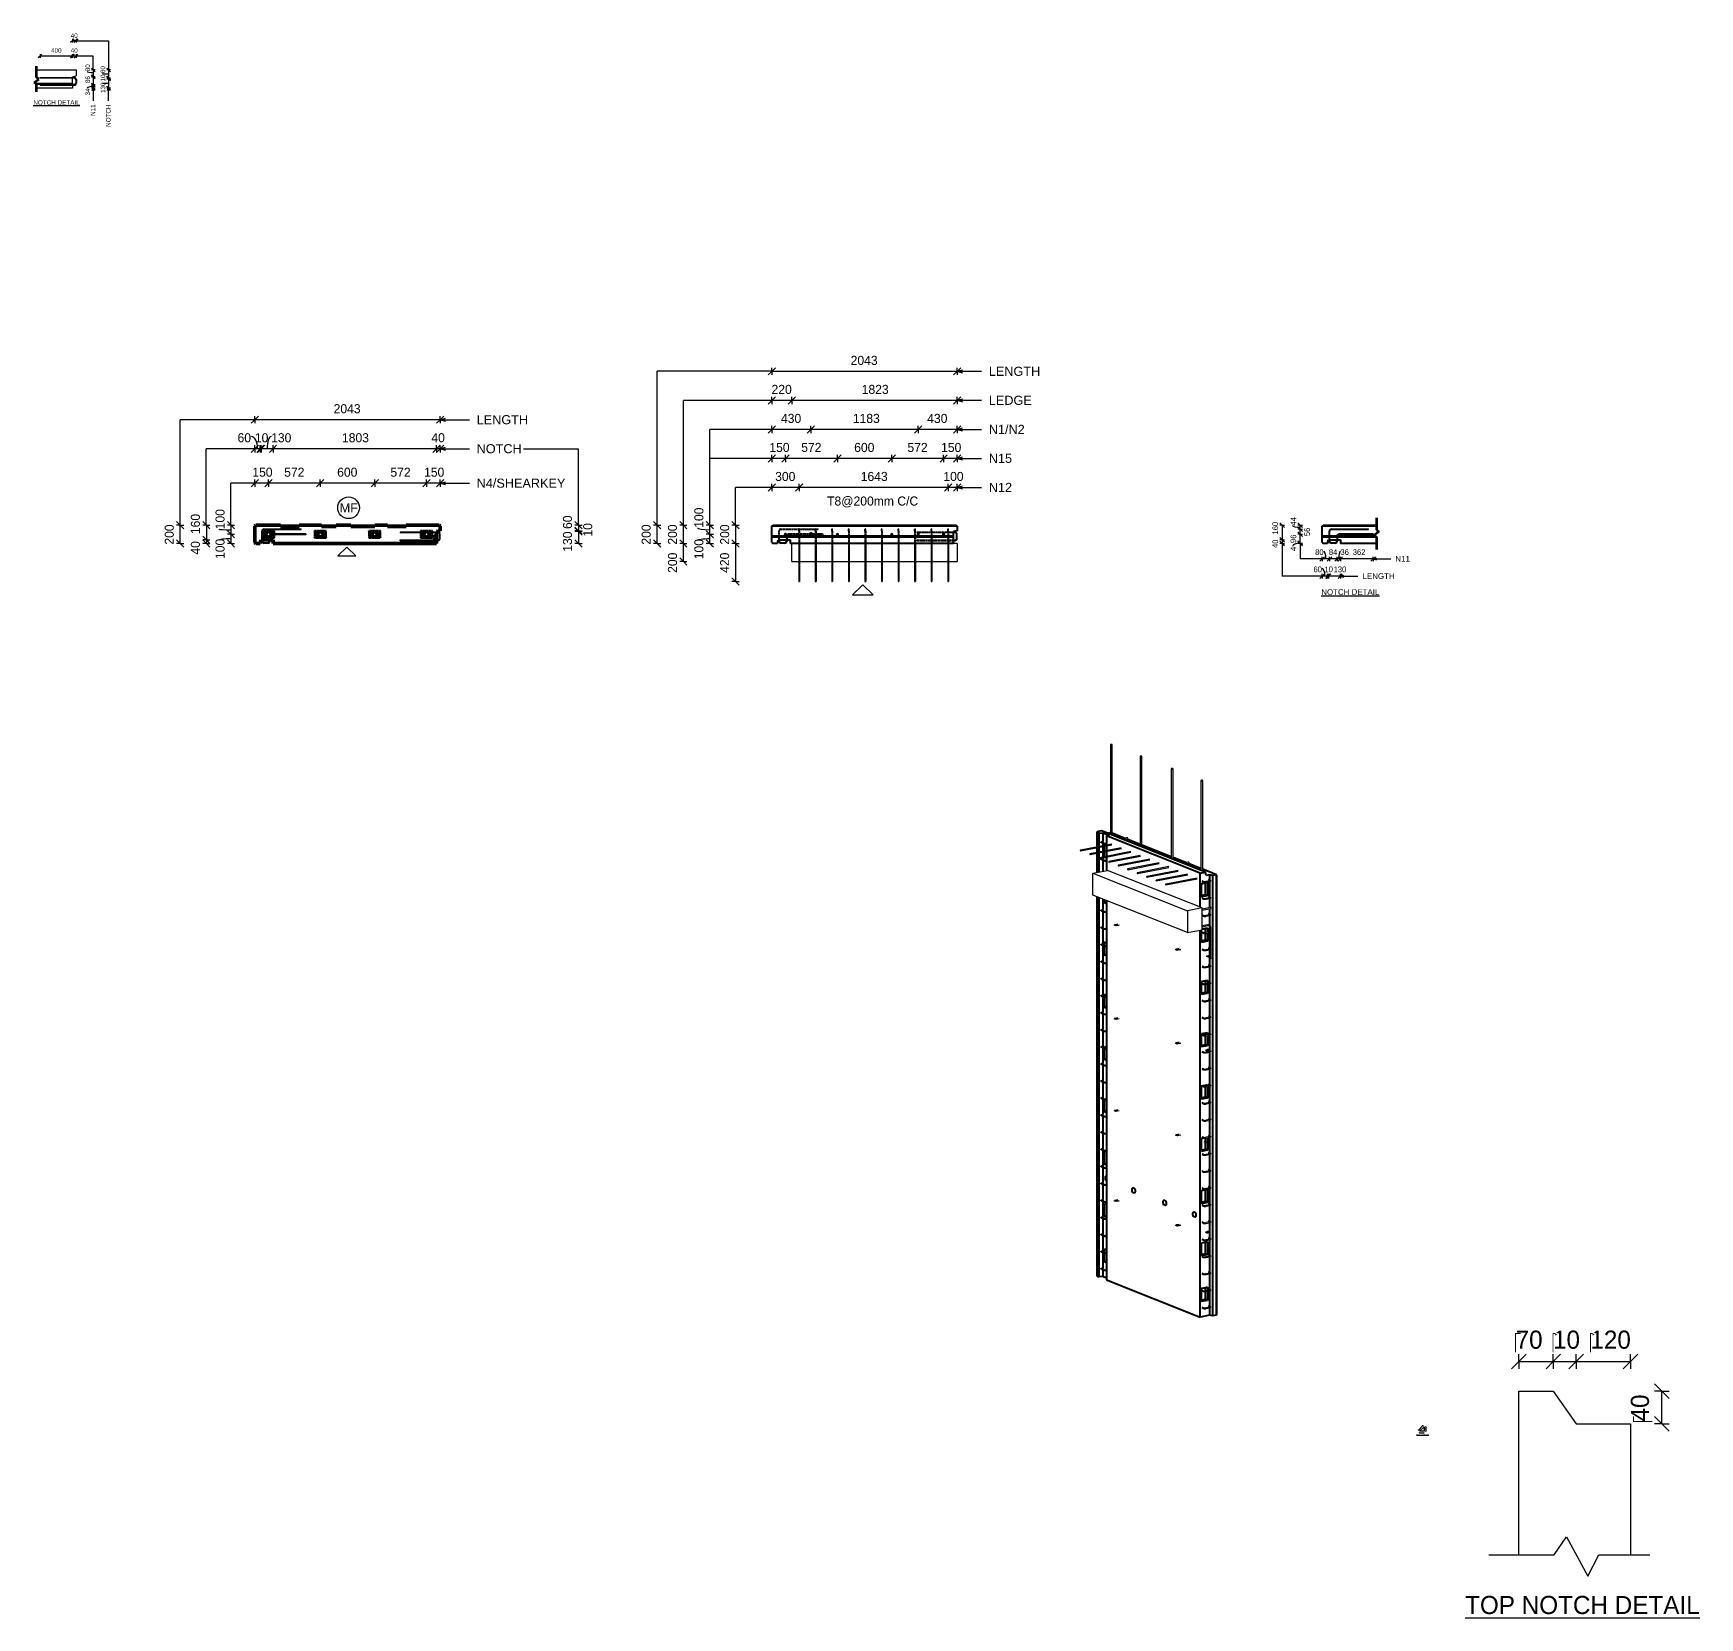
# Model space of a CAD drawing. Header units: millimetres. Extents: x -2992 to 15376, y 1067 to 18539.
import ezdxf

# ---------------------------------------------------------------- set-up
doc = ezdxf.new("R2010")
doc.units = ezdxf.units.MM
doc.linetypes.add('Dash', pattern=[6.36, 3.18, -3.18])
for name, color, linetype, lineweight in [('A-ANNO-DIMS', 211, 'Continuous', 9), ('A-ANNO-DIMS-25', 211, 'Continuous', 9), ('A-ANNO-DIMS-3', 211, 'Continuous', 9), ('A-ANNO-DIMS-40', 211, 'Continuous', 9), ('A-ANNO-DIMS-80', 211, 'Continuous', 9), ('A-DETL', 90, 'Continuous', 18), ('A-DETL-GENF', 92, 'Continuous', 18), ('A-DETL-MEDM', 33, 'Continuous', 35), ('A-DETL-THIN', 151, 'Continuous', 18), ('A-GENM', 13, 'Continuous', 18), ('A-WALL', 113, 'Continuous', 25), ('A-WALL-HDLN', 110, 'Dash', 25), ('G-ANNO-TEXT', 231, 'Continuous', 9), ('S-BEAM', 12, 'Continuous', 18), ('S-BEAM-HDLN', 1, 'Dash', 18), ('S-RBAR', 171, 'Continuous', 18)]:
    doc.layers.add(name, color=color, linetype=linetype, lineweight=lineweight)
doc.styles.add('Arial', font='arial.ttf', dxfattribs={"height": 50})
doc.styles.add('Arial_1', font='arial.ttf', dxfattribs={"height": 100})
doc.styles.add('Arial_2', font='arial.ttf', dxfattribs={"height": 62.5})
doc.styles.add('Arial_3', font='arial.ttf', dxfattribs={"height": 7.5})
doc.styles.add('Nirmala UI Semilight', font='NirmalaS.ttf', dxfattribs={"height": 50})
doc.styles.add('Nirmala UI Semilight_1', font='NirmalaS.ttf', dxfattribs={"height": 100})
doc.styles.add('Nirmala UI Semilight_2', font='NirmalaS.ttf', dxfattribs={"height": 62.5})
doc.styles.add('Nirmala UI Semilight_3', font='NirmalaS.ttf', dxfattribs={"height": 7.5})
doc.styles.add('Nirmala UI Semilight_4', font='NirmalaS.ttf', dxfattribs={"height": 200})
doc.styles.add('Nirmala UI Semilight_5', font='NirmalaS.ttf', dxfattribs={"height": 200})
doc.dimstyles.new('Arrow_Filled_-_2_5_NI_UI', dxfattribs={"dimscale": 304.8, "dimtxt": 104.736395, "dimasz": 0.262467, "dimexe": 0.131234, "dimexo": 0.0625, "dimgap": 0.131234, "dimtad": 1, "dimdec": 0, "dimzin": 0, "dimdsep": 46, "dimtxsty": 'Nirmala UI Semilight_1', "dimblk1": 'OBLIQUE', "dimblk2": 'OBLIQUE', "dimsah": 1, "dimcen": 0.09, "dimazin": 0, "dimtfac": 1, "dimtdec": 4, "dimtix": 1, "dimtmove": 0, "dimatfit": 3, "dimfxl": 0.131234, "dimfxlon": 1, "dimtvp": 1, "dimtolj": 1, "dimtzin": 0, "dimarcsym": 2})
doc.dimstyles.new('Arrow_Filled_-_2_5_NI_UI_1', dxfattribs={"dimscale": 304.8, "dimtxt": 104.736395, "dimasz": 0.262467, "dimexe": 0.131234, "dimexo": 0.0625, "dimgap": 0.131234, "dimtad": 1, "dimdec": 0, "dimzin": 0, "dimdsep": 46, "dimtxsty": 'Nirmala UI Semilight_1', "dimblk1": 'OBLIQUE', "dimblk2": 'OBLIQUE', "dimsah": 1, "dimcen": 0.09, "dimazin": 0, "dimtfac": 1, "dimtdec": 4, "dimtix": 1, "dimtmove": 1, "dimatfit": 3, "dimfxl": 0.131234, "dimfxlon": 1, "dimtvp": 1, "dimtolj": 1, "dimtzin": 0, "dimarcsym": 2})
doc.dimstyles.new('Arrow_Filled_-_2_5_NI_UI_2', dxfattribs={"dimscale": 304.8, "dimtxt": 104.736395, "dimasz": 0.262467, "dimexe": 0.131234, "dimexo": 0.0625, "dimgap": 0.131234, "dimtad": 1, "dimdec": 0, "dimzin": 0, "dimdsep": 46, "dimtxsty": 'Nirmala UI Semilight_1', "dimblk1": 'OBLIQUE', "dimblk2": 'OBLIQUE', "dimsah": 1, "dimcen": 0.09, "dimazin": 0, "dimtfac": 1, "dimtdec": 4, "dimtix": 1, "dimtmove": 2, "dimatfit": 3, "dimfxl": 0.131234, "dimfxlon": 1, "dimtvp": 1, "dimtolj": 1, "dimtzin": 0, "dimarcsym": 2})
doc.dimstyles.new('Arrow_Filled_-_2_5_NI_UI_3', dxfattribs={"dimscale": 304.8, "dimtxt": 65.460247, "dimasz": 0.164042, "dimexe": 0.082021, "dimexo": 0.0625, "dimgap": 0.082021, "dimtad": 1, "dimdec": 0, "dimzin": 0, "dimdsep": 46, "dimtxsty": 'Nirmala UI Semilight_2', "dimblk1": 'OBLIQUE', "dimblk2": 'OBLIQUE', "dimsah": 1, "dimcen": 0.09, "dimazin": 0, "dimtfac": 1, "dimtdec": 4, "dimtix": 1, "dimtmove": 2, "dimatfit": 3, "dimfxl": 0.082021, "dimfxlon": 1, "dimtvp": 1, "dimtolj": 1, "dimtzin": 0, "dimarcsym": 2})
doc.dimstyles.new('Arrow_Filled_-_2_5_NI_UI_4', dxfattribs={"dimscale": 304.8, "dimtxt": 65.460247, "dimasz": 0.164042, "dimexe": 0.082021, "dimexo": 0.0625, "dimgap": 0.082021, "dimtad": 1, "dimdec": 0, "dimzin": 0, "dimdsep": 46, "dimtxsty": 'Nirmala UI Semilight_2', "dimblk1": 'OBLIQUE', "dimblk2": 'OBLIQUE', "dimsah": 1, "dimcen": 0.09, "dimazin": 0, "dimtfac": 1, "dimtdec": 4, "dimtix": 1, "dimtmove": 0, "dimatfit": 3, "dimfxl": 0.082021, "dimfxlon": 1, "dimtvp": 1, "dimtolj": 1, "dimtzin": 0, "dimarcsym": 2})
doc.dimstyles.new('Arrow_Filled_-_2_5_NI_UI_5', dxfattribs={"dimscale": 304.8, "dimtxt": 65.460247, "dimasz": 0.164042, "dimexe": 0.082021, "dimexo": 0.0625, "dimgap": 0.082021, "dimtad": 1, "dimdec": 0, "dimzin": 0, "dimdsep": 46, "dimtxsty": 'Nirmala UI Semilight_2', "dimblk1": 'OBLIQUE', "dimblk2": 'OBLIQUE', "dimsah": 1, "dimcen": 0.09, "dimazin": 0, "dimtfac": 1, "dimtdec": 4, "dimtix": 1, "dimtmove": 1, "dimatfit": 3, "dimfxl": 0.082021, "dimfxlon": 1, "dimtvp": 1, "dimtolj": 1, "dimtzin": 0, "dimarcsym": 2})
doc.dimstyles.new('Arrow_Filled_-_2_5_NI_UI_6', dxfattribs={"dimscale": 304.8, "dimtxt": 7.85523, "dimasz": 0.019685, "dimexe": 0.009843, "dimexo": 0.0625, "dimgap": 0.009843, "dimtad": 1, "dimdec": 0, "dimzin": 0, "dimdsep": 46, "dimtxsty": 'Nirmala UI Semilight_3', "dimblk1": 'OBLIQUE', "dimblk2": 'OBLIQUE', "dimsah": 1, "dimcen": 0.09, "dimazin": 0, "dimtfac": 1, "dimtdec": 4, "dimtix": 1, "dimtmove": 0, "dimatfit": 3, "dimfxl": 0.009843, "dimfxlon": 1, "dimtvp": 1, "dimtolj": 1, "dimtzin": 0, "dimarcsym": 2})
doc.dimstyles.new('Arrow_Filled_-_2_5_NI_UI_7', dxfattribs={"dimscale": 304.8, "dimtxt": 209.472789, "dimasz": 0.524934, "dimexe": 0.262467, "dimexo": 0.0625, "dimgap": 0.262467, "dimtad": 1, "dimdec": 0, "dimzin": 0, "dimdsep": 46, "dimtxsty": 'Nirmala UI Semilight_4', "dimblk1": 'OBLIQUE', "dimblk2": 'OBLIQUE', "dimsah": 1, "dimcen": 0.09, "dimazin": 0, "dimtfac": 1, "dimtdec": 4, "dimtix": 1, "dimtmove": 2, "dimatfit": 3, "dimfxl": 0.262467, "dimfxlon": 1, "dimtvp": 1, "dimtolj": 1, "dimtzin": 0, "dimarcsym": 2})
doc.dimstyles.new('Arrow_Filled_-_2_5_NI_UI_8', dxfattribs={"dimscale": 304.8, "dimtxt": 209.472789, "dimasz": 0.524934, "dimexe": 0.262467, "dimexo": 0.0625, "dimgap": 0.262467, "dimtad": 1, "dimdec": 0, "dimzin": 0, "dimdsep": 46, "dimtxsty": 'Nirmala UI Semilight_4', "dimblk1": 'OBLIQUE', "dimblk2": 'OBLIQUE', "dimsah": 1, "dimcen": 0.09, "dimazin": 0, "dimtfac": 1, "dimtdec": 4, "dimtix": 1, "dimtmove": 0, "dimatfit": 3, "dimfxl": 0.262467, "dimfxlon": 1, "dimtvp": 1, "dimtolj": 1, "dimtzin": 0, "dimarcsym": 2})

msp = doc.modelspace()

# ---------------------------------------------------------------- texts
at = {"layer": 'G-ANNO-TEXT', "color": 7, "attachment_point": 1}
for s, insert, char_height, width, style in [('400', (-2796.3, 18374.4), 50, 136.287, 'Nirmala UI Semilight'), ('40', (-2579.8, 18538), 50, 91.392, 'Nirmala UI Semilight'), ('40', (-2579.8, 18374.4), 50, 91.392, 'Nirmala UI Semilight'), ('\\LNOTCH DETAIL', (-2992.1, 17801.3), 50, 622.11, 'Arial'), ('LENGTH', (7540.2, 14861.6), 100, 686.244, 'Arial_1'), ('LEDGE', (7540.2, 14541.6), 100, 570.802, 'Arial_1'), ('LENGTH', (1894.6, 14327.8), 100, 686.244, 'Arial_1'), ('N1/N2', (7540.2, 14221.6), 100, 477.806, 'Arial_1'), ('NOTCH', (1894.6, 14007.8), 100, 602.869, 'Arial_1'), ('N15', (7540.2, 13901.6), 100, 307.848, 'Arial_1'), ('N4/SHEARKEY', (1894.6, 13628), 100, 1180.084, 'Arial_1'), ('N12', (7540.2, 13581.6), 100, 307.848, 'Arial_1'), ('MF', (385.1, 13355.2), 100, 240.506, 'Arial_1'), ('N11', (12021.5, 12774.2), 62.5, 192.405, 'Arial_2'), ('LENGTH', (11659.5, 12584.4), 62.5, 428.903, 'Arial_2'), ('\\LNOTCH DETAIL', (11204.7, 12408.9), 62.5, 777.637, 'Arial_2'), ('\\LTYPICAL CHAMFER DETAIL', (12253.3, 3087.5), 7.5, 166.911, 'Arial_3'), ('\\LTOP NOTCH DETAIL', (12790.2, 1307.2), 200, 2975.864, 'Nirmala UI Semilight_5')]:
    msp.add_mtext(s, dxfattribs=dict(at, insert=insert, char_height=char_height, width=width, style=style))
at = {"layer": 'G-ANNO-TEXT', "color": 7, "char_height": 50, "attachment_point": 1, "rotation": 90}
for s, insert, width, style in [('80', (-2418.2, 18120.9), 89.789, 'Nirmala UI Semilight'), ('86', (-2418.2, 17989.8), 89.789, 'Nirmala UI Semilight'), ('60', (-2249.8, 18100.5), 89.789, 'Nirmala UI Semilight'), ('10', (-2249.8, 18008.1), 76.962, 'Nirmala UI Semilight'), ('34', (-2418.2, 17854.6), 91.392, 'Nirmala UI Semilight'), ('130', (-2249.8, 17881.7), 121.856, 'Nirmala UI Semilight'), ('N11', (-2359, 17627.6), 153.924, 'Arial'), ('NOTCH', (-2190.6, 17506), 301.435, 'Arial')]:
    msp.add_mtext(s, dxfattribs=dict(at, insert=insert, width=width, style=style))

# ---------------------------------------------------------------- blocks, each defined once
blk = doc.blocks.new('RR spread anchor face based - RR-SA-4_0-180-1726831-Elevation Top1')
at = {"layer": 'A-GENM'}
for p, q in [((-17711, 13031), (-17711, 13034)), ((-17711, 13034), (-17699, 13034)), ((-17711, 12996), (-17711, 13031)), ((-17711, 13031), (-17699, 13031)), ((-17711, 12994), (-17711, 12996)), ((-17711, 12996), (-17699, 12996)), ((-17699, 12994), (-17711, 12994)), ((-17699, 13034), (-17699, 13031)), ((-17699, 13031), (-17699, 12996)), ((-17699, 12996), (-17699, 12994))]:
    blk.add_line(p, q, dxfattribs=at)
blk = doc.blocks.new('M_Rectangular Corbel - M_Rectangular Corbel-1563094-Elevation Top1')
at = {"layer": 'S-BEAM'}
for p, q in [((-17915, 12714), (-17915, 12914)), ((-16093, 12914), (-16133, 12914)), ((-16093, 12914), (-16093, 12714)), ((-17915, 12714), (-17839, 12714)), ((-17831, 12714), (-17657, 12714)), ((-17649, 12714), (-17474, 12714)), ((-17466, 12714), (-17292, 12714)), ((-17284, 12714), (-17109, 12714)), ((-17101, 12714), (-16927, 12714)), ((-16919, 12714), (-16744, 12714)), ((-16736, 12714), (-16562, 12714)), ((-16554, 12714), (-16379, 12714)), ((-16371, 12714), (-16197, 12714)), ((-16189, 12714), (-16093, 12714))]:
    blk.add_line(p, q, dxfattribs=at)
at = {"layer": 'S-BEAM-HDLN'}
for p, q in [((-17839, 12714), (-17831, 12714)), ((-17657, 12714), (-17649, 12714)), ((-17474, 12714), (-17466, 12714)), ((-17292, 12714), (-17284, 12714)), ((-17109, 12714), (-17101, 12714)), ((-16927, 12714), (-16919, 12714)), ((-16744, 12714), (-16736, 12714)), ((-16562, 12714), (-16554, 12714)), ((-16379, 12714), (-16371, 12714)), ((-16197, 12714), (-16189, 12714))]:
    blk.add_line(p, q, dxfattribs=at)
blk = doc.blocks.new('M_Rectangular Corbel - M_Rectangular Corbel-1563094-3D Ortho')
at = {"layer": 'S-BEAM'}
for p, q in [((177, 9277), (341, 9308)), ((177, 9036), (177, 9277)), ((177, 9277), (1220, 8862)), ((1384, 8894), (341, 9308)), ((1220, 8622), (177, 9036)), ((1384, 8894), (1220, 8862)), ((1220, 8862), (1220, 8622)), ((1384, 8653), (1384, 8894)), ((1220, 8622), (1384, 8653))]:
    blk.add_line(p, q, dxfattribs=at)
blk = doc.blocks.new('Rebar Bar - Part 3195156606-431004-3D Ortho')
at = {"layer": 'S-RBAR'}
blk.add_line((330, 9608), (328, 9607), dxfattribs=at)
blk = doc.blocks.new('Rebar Bar - Part 2227165887-431004-3D Ortho')
at = {"layer": 'S-RBAR'}
for points in [[(299, 9601, 0), (300, 9601, 0), (300, 9601, 0), (301, 9601, 0), (302, 9600, 0), (302, 9600, 0), (303, 9600, 0), (304, 9600, 0), (304, 9600, 0), (305, 9600, 0), (306, 9599, 0), (307, 9599, 0), (307, 9599, 0), (308, 9599, 0), (309, 9599, 0), (310, 9599, 0), (310, 9599, 0), (311, 9599, 0), (312, 9599, 0), (313, 9599, 0), (314, 9599, 0), (315, 9599, 0), (315, 9599, 0), (316, 9599, 0), (317, 9599, 0), (318, 9599, 0), (319, 9599, 0), (320, 9599, 0), (320, 9599, 0), (321, 9599, 0), (322, 9599, 0), (323, 9599, 0), (324, 9599, 0), (325, 9599, 0), (325, 9599, 0), (326, 9599, 0), (327, 9599, 0), (328, 9599, 0), (328, 9599, 0), (329, 9600, 0), (329, 9600, 0)], [(302, 9609, 0), (303, 9609, 0), (303, 9608, 0), (303, 9608, 0), (304, 9608, 0), (304, 9608, 0), (305, 9608, 0), (305, 9608, 0), (306, 9608, 0), (307, 9607, 0), (307, 9607, 0), (308, 9607, 0), (308, 9607, 0), (309, 9607, 0), (310, 9607, 0), (310, 9607, 0), (311, 9607, 0), (312, 9607, 0), (313, 9607, 0), (313, 9607, 0), (314, 9607, 0), (315, 9607, 0), (316, 9607, 0), (316, 9607, 0), (317, 9607, 0), (318, 9607, 0), (319, 9607, 0), (319, 9607, 0), (320, 9607, 0), (321, 9607, 0), (322, 9607, 0), (322, 9607, 0), (323, 9607, 0), (324, 9607, 0), (324, 9607, 0), (325, 9607, 0), (326, 9607, 0), (326, 9607, 0), (327, 9607, 0), (328, 9607, 0), (328, 9607, 0)]]:
    blk.add_polyline3d(points, dxfattribs=at)
blk = doc.blocks.new('Rebar Bar - Part 2603964791-431004-3D Ortho')
at = {"layer": 'S-RBAR'}
for p, q in [((274, 9611), (299, 9601)), ((302, 9609), (277, 9619))]:
    blk.add_line(p, q, dxfattribs=at)
blk = doc.blocks.new('Rebar Bar - Part 2227165887-V1-3D Ortho')
at = {"layer": 'S-RBAR'}
for points in [[(274, 9611, 0), (274, 9611, 0), (273, 9612, 0), (272, 9612, 0), (272, 9612, 0), (271, 9613, 0), (271, 9613, 0), (271, 9613, 0), (270, 9614, 0), (270, 9614, 0), (269, 9615, 0), (269, 9615, 0), (269, 9616, 0), (268, 9616, 0), (268, 9617, 0), (268, 9618, 0), (268, 9619, 0), (268, 9620, 0), (268, 9620, 0), (269, 9621, 0), (269, 9621, 0), (269, 9622, 0), (270, 9622, 0), (270, 9623, 0), (271, 9623, 0), (271, 9624, 0), (272, 9624, 0), (272, 9624, 0), (273, 9624, 0), (273, 9625, 0), (274, 9625, 0), (274, 9625, 0), (275, 9625, 0), (276, 9626, 0), (276, 9626, 0), (277, 9626, 0), (278, 9626, 0), (278, 9626, 0), (279, 9626, 0), (280, 9627, 0), (280, 9627, 0)], [(276, 9619, 0), (276, 9619, 0), (276, 9619, 0), (276, 9619, 0), (276, 9619, 0), (276, 9619, 0), (276, 9619, 0), (277, 9619, 0), (277, 9619, 0), (277, 9619, 0)], [(276, 9617, 0), (276, 9617, 0), (276, 9617, 0), (276, 9617, 0), (276, 9617, 0)], [(279, 9618, 0), (279, 9618, 0), (280, 9618, 0), (280, 9619, 0), (281, 9619, 0), (281, 9619, 0), (281, 9619, 0)]]:
    blk.add_polyline3d(points, dxfattribs=at)
blk = doc.blocks.new('Rebar Bar - Part 1635732910-431004-3D Ortho')
at = {"layer": 'S-RBAR'}
for p, q in [((294, 9629), (280, 9627)), ((281, 9619), (296, 9622))]:
    blk.add_line(p, q, dxfattribs=at)
blk = doc.blocks.new('Rebar Bar - Part 1635732910-V2-3D Ortho')
at = {"layer": 'S-RBAR'}
for p, q in [((294, 8501), (280, 8498)), ((281, 8490), (296, 8493))]:
    blk.add_line(p, q, dxfattribs=at)
blk = doc.blocks.new('Rebar Bar - Part 1635732910-V3-3D Ortho')
at = {"layer": 'S-RBAR'}
for p, q in [((295, 5303), (280, 5300)), ((281, 5292), (296, 5295))]:
    blk.add_line(p, q, dxfattribs=at)
blk = doc.blocks.new('Rebar Bar - Part 3166313199-431004-3D Ortho')
at = {"layer": 'S-RBAR'}
for p, q in [((1380, 9186), (1396, 9179)), ((1399, 9187), (1383, 9193))]:
    blk.add_line(p, q, dxfattribs=at)
blk = doc.blocks.new('Rebar Bar - Part 2227165887-V4-3D Ortho')
at = {"layer": 'S-RBAR'}
for points in [[(1399, 9187, 0), (1400, 9187, 0), (1400, 9186, 0), (1400, 9186, 0), (1401, 9186, 0), (1401, 9186, 0), (1402, 9186, 0), (1402, 9186, 0), (1403, 9186, 0), (1404, 9186, 0), (1404, 9185, 0), (1405, 9185, 0), (1405, 9185, 0), (1406, 9185, 0), (1407, 9185, 0), (1407, 9185, 0), (1408, 9185, 0), (1409, 9185, 0), (1410, 9185, 0), (1410, 9185, 0), (1411, 9185, 0), (1412, 9185, 0), (1413, 9185, 0), (1413, 9185, 0), (1414, 9185, 0), (1415, 9185, 0), (1416, 9185, 0), (1416, 9185, 0), (1417, 9185, 0), (1418, 9185, 0), (1419, 9185, 0), (1419, 9185, 0), (1420, 9185, 0), (1421, 9185, 0), (1421, 9185, 0), (1422, 9185, 0), (1423, 9185, 0), (1423, 9185, 0), (1424, 9185, 0), (1425, 9186, 0), (1425, 9186, 0)], [(1396, 9179, 0), (1397, 9179, 0), (1397, 9179, 0), (1398, 9179, 0), (1399, 9178, 0), (1399, 9178, 0), (1400, 9178, 0), (1401, 9178, 0), (1401, 9178, 0), (1402, 9178, 0), (1403, 9178, 0), (1404, 9177, 0), (1404, 9177, 0), (1405, 9177, 0), (1406, 9177, 0), (1407, 9177, 0), (1407, 9177, 0), (1408, 9177, 0), (1409, 9177, 0), (1410, 9177, 0), (1411, 9177, 0), (1412, 9177, 0), (1412, 9177, 0), (1413, 9177, 0), (1414, 9177, 0), (1415, 9177, 0), (1416, 9177, 0), (1417, 9177, 0), (1417, 9177, 0), (1418, 9177, 0), (1419, 9177, 0), (1420, 9177, 0), (1421, 9177, 0), (1422, 9177, 0), (1422, 9177, 0), (1423, 9177, 0), (1424, 9177, 0), (1425, 9177, 0), (1425, 9178, 0), (1426, 9178, 0), (1426, 9178, 0)]]:
    blk.add_polyline3d(points, dxfattribs=at)
blk = doc.blocks.new('Rebar Bar - Part 3241041724-431004-3D Ortho')
at = {"layer": 'S-RBAR'}
for p, q in [((1463, 9193), (1425, 9186)), ((1426, 9178), (1464, 9185))]:
    blk.add_line(p, q, dxfattribs=at)
blk = doc.blocks.new('Rebar Bar - Part 2227165887-V5-3D Ortho')
at = {"layer": 'S-RBAR'}
for points in [[(1468, 9195, 0), (1468, 9195, 0), (1468, 9195, 0), (1468, 9195, 0), (1468, 9195, 0), (1468, 9194, 0), (1468, 9194, 0), (1467, 9194, 0), (1467, 9194, 0), (1467, 9194, 0), (1466, 9194, 0), (1466, 9194, 0), (1465, 9194, 0), (1465, 9193, 0), (1464, 9193, 0), (1464, 9193, 0), (1463, 9193, 0), (1463, 9193, 0), (1463, 9193, 0)], [(1470, 9200, 0), (1470, 9200, 0), (1471, 9200, 0), (1471, 9200, 0), (1472, 9199, 0), (1472, 9199, 0), (1473, 9199, 0), (1473, 9198, 0), (1474, 9198, 0), (1474, 9198, 0), (1475, 9197, 0), (1475, 9197, 0), (1475, 9196, 0), (1476, 9195, 0), (1476, 9194, 0), (1476, 9194, 0), (1476, 9193, 0), (1476, 9192, 0), (1476, 9191, 0), (1475, 9191, 0), (1475, 9190, 0), (1474, 9190, 0), (1474, 9189, 0), (1474, 9189, 0), (1473, 9188, 0), (1473, 9188, 0), (1472, 9188, 0), (1472, 9187, 0), (1471, 9187, 0), (1471, 9187, 0), (1470, 9187, 0), (1470, 9187, 0), (1469, 9186, 0), (1468, 9186, 0), (1468, 9186, 0), (1467, 9186, 0), (1466, 9186, 0), (1466, 9185, 0), (1465, 9185, 0), (1464, 9185, 0), (1464, 9185, 0)], [(1468, 9192, 0), (1468, 9192, 0), (1468, 9192, 0), (1468, 9192, 0), (1468, 9193, 0)]]:
    blk.add_polyline3d(points, dxfattribs=at)
blk = doc.blocks.new('Rebar Bar - Part 3131074535-431004-3D Ortho')
at = {"layer": 'S-RBAR'}
for p, q in [((1450, 9200), (1465, 9194)), ((1470, 9200), (1453, 9207))]:
    blk.add_line(p, q, dxfattribs=at)
blk = doc.blocks.new('Rebar Bar - Part 3131074535-V6-3D Ortho')
at = {"layer": 'S-RBAR'}
for p, q in [((1450, 9012), (1465, 9006)), ((1470, 9012), (1453, 9019))]:
    blk.add_line(p, q, dxfattribs=at)
blk = doc.blocks.new('Rebar Bar - Part 3166313199-V7-3D Ortho')
at = {"layer": 'S-RBAR'}
for p, q in [((1399, 8811), (1384, 8817)), ((1384, 8808), (1396, 8803))]:
    blk.add_line(p, q, dxfattribs=at)
blk = doc.blocks.new('Rebar Bar - Part 3166313199-V8-3D Ortho')
at = {"layer": 'S-RBAR'}
for p, q in [((1399, 8622), (1377, 8631)), ((1377, 8623), (1396, 8615))]:
    blk.add_line(p, q, dxfattribs=at)
blk = doc.blocks.new('Rebar Bar - Part 2227165887-V9-3D Ortho')
at = {"layer": 'S-RBAR'}
for points in [[(1468, 8254, 0), (1468, 8254, 0), (1468, 8254, 0), (1468, 8254, 0), (1468, 8254, 0), (1468, 8254, 0), (1468, 8254, 0), (1467, 8254, 0), (1467, 8254, 0), (1467, 8253, 0), (1466, 8253, 0), (1466, 8253, 0), (1465, 8253, 0), (1465, 8253, 0), (1464, 8253, 0), (1464, 8253, 0), (1463, 8252, 0), (1463, 8252, 0), (1463, 8252, 0)], [(1470, 8260, 0), (1470, 8260, 0), (1471, 8259, 0), (1471, 8259, 0), (1472, 8259, 0), (1472, 8259, 0), (1473, 8258, 0), (1473, 8258, 0), (1474, 8257, 0), (1474, 8257, 0), (1475, 8257, 0), (1475, 8256, 0), (1475, 8255, 0), (1476, 8255, 0), (1476, 8254, 0), (1476, 8253, 0), (1476, 8252, 0), (1476, 8252, 0), (1476, 8251, 0), (1475, 8250, 0), (1475, 8250, 0), (1474, 8249, 0), (1474, 8249, 0), (1474, 8248, 0), (1473, 8248, 0), (1473, 8248, 0), (1472, 8247, 0), (1472, 8247, 0), (1471, 8247, 0), (1471, 8246, 0), (1470, 8246, 0), (1470, 8246, 0), (1469, 8246, 0), (1468, 8246, 0), (1468, 8245, 0), (1467, 8245, 0), (1466, 8245, 0), (1466, 8245, 0), (1465, 8245, 0), (1464, 8245, 0), (1464, 8244, 0)], [(1468, 8252, 0), (1468, 8252, 0), (1468, 8252, 0), (1468, 8252, 0), (1468, 8252, 0)]]:
    blk.add_polyline3d(points, dxfattribs=at)
blk = doc.blocks.new('Rebar Bar - Part 3131074535-V10-3D Ortho')
at = {"layer": 'S-RBAR'}
for p, q in [((1455, 7317), (1465, 7313)), ((1470, 7319), (1465, 7321))]:
    blk.add_line(p, q, dxfattribs=at)
blk = doc.blocks.new('Rebar Bar - Part 3166313199-V11-3D Ortho')
at = {"layer": 'S-RBAR'}
for p, q in [((1378, 6929), (1396, 6922)), ((1399, 6929), (1383, 6936))]:
    blk.add_line(p, q, dxfattribs=at)
blk = doc.blocks.new('Rebar Bar - Part 3166313199-V12-3D Ortho')
at = {"layer": 'S-RBAR'}
for p, q in [((1380, 5988), (1396, 5981)), ((1399, 5989), (1382, 5996))]:
    blk.add_line(p, q, dxfattribs=at)
blk = doc.blocks.new('RR spread anchor face based - RR-SA-4_0-180-1726831-3D Ortho')
at = {"layer": 'A-GENM'}
for p, q in [((523, 9661), (525, 9666)), ((523, 9645), (523, 9661)), ((530, 9658), (523, 9661)), ((525, 9666), (554, 9672)), ((525, 9666), (532, 9664)), ((532, 9664), (530, 9658)), ((530, 9658), (530, 9642)), ((561, 9669), (532, 9664)), ((539, 9640), (539, 9644)), ((539, 9638), (539, 9640)), ((547, 9645), (547, 9649)), ((554, 9672), (561, 9669)), ((554, 9646), (554, 9643)), ((563, 9665), (561, 9669)), ((563, 9629), (563, 9665))]:
    blk.add_line(p, q, dxfattribs=at)
for points in [[(539, 9644, 0), (539, 9646, 0), (540, 9648, 0), (541, 9650, 0), (543, 9652, 0), (545, 9653, 0), (547, 9654, 0), (548, 9654, 0), (550, 9653, 0), (552, 9652, 0), (553, 9650, 0), (554, 9649, 0), (554, 9646, 0)], [(543, 9637, 0), (545, 9639, 0), (546, 9641, 0), (547, 9643, 0), (547, 9645, 0)], [(547, 9649, 0), (547, 9651, 0), (546, 9653, 0)], [(554, 9643, 0), (554, 9640, 0), (553, 9638, 0), (552, 9636, 0), (550, 9634, 0)]]:
    blk.add_polyline3d(points, dxfattribs=at)
blk = doc.blocks.new('Rebar Bar - Part 1814174108-431004-3D Ortho')
at = {"layer": 'S-RBAR'}
for p, q in [((700, 10565), (700, 9574)), ((720, 9566), (720, 10565))]:
    blk.add_line(p, q, dxfattribs=at)
for points in [[(718, 10566, 0), (716, 10567, 0), (714, 10567, 0), (712, 10567, 0), (709, 10568, 0), (706, 10567, 0), (704, 10567, 0), (702, 10567, 0), (701, 10566, 0), (700, 10565, 0), (700, 10565, 0), (700, 10564, 0), (702, 10563, 0)], [(702, 10563, 0), (703, 10563, 0), (706, 10562, 0), (708, 10562, 0), (711, 10562, 0), (713, 10562, 0), (716, 10562, 0), (718, 10563, 0), (719, 10564, 0), (720, 10564, 0), (720, 10565, 0), (719, 10566, 0), (718, 10566, 0)]]:
    blk.add_polyline3d(points, dxfattribs=at)
blk = doc.blocks.new('RR spread anchor face based - RR-SA-2_5-250-1726823-3D Ortho')
at = {"layer": 'A-GENM'}
for p, q in [((1431, 8369), (1452, 8360)), ((1452, 8350), (1431, 8359)), ((1453, 8364), (1449, 8365)), ((1452, 8360), (1457, 8359)), ((1452, 8350), (1452, 8360)), ((1457, 8350), (1452, 8350)), ((1477, 8365), (1455, 8373)), ((1457, 8359), (1477, 8363)), ((1457, 8359), (1457, 8350)), ((1477, 8354), (1457, 8350)), ((1461, 8367), (1464, 8366)), ((1477, 8363), (1477, 8365)), ((1477, 8363), (1477, 8354))]:
    blk.add_line(p, q, dxfattribs=at)
for points in [[(1448, 8367, 0), (1448, 8367, 0), (1449, 8367, 0), (1451, 8368, 0), (1452, 8368, 0), (1454, 8368, 0), (1456, 8368, 0), (1458, 8368, 0), (1459, 8368, 0), (1461, 8367, 0)], [(1449, 8365, 0), (1448, 8366, 0), (1448, 8366, 0)], [(1464, 8366, 0), (1465, 8365, 0), (1465, 8365, 0), (1465, 8364, 0), (1465, 8364, 0), (1464, 8364, 0), (1462, 8363, 0), (1461, 8363, 0), (1459, 8363, 0), (1457, 8363, 0), (1455, 8363, 0), (1454, 8363, 0), (1453, 8364, 0)]]:
    blk.add_polyline3d(points, dxfattribs=at)
blk = doc.blocks.new('RR spread anchor face based - RR-SA-2_5-250-V13-3D Ortho')
at = {"layer": 'A-GENM'}
for p, q in [((1404, 6326), (1440, 6311)), ((1440, 6302), (1404, 6316)), ((1411, 6326), (1410, 6327)), ((1415, 6325), (1411, 6326)), ((1425, 6328), (1426, 6327)), ((1440, 6315), (1437, 6316)), ((1440, 6311), (1445, 6311)), ((1440, 6302), (1440, 6311)), ((1445, 6301), (1440, 6302)), ((1464, 6316), (1443, 6325)), ((1445, 6311), (1465, 6315)), ((1445, 6311), (1445, 6301)), ((1465, 6305), (1445, 6301)), ((1448, 6319), (1452, 6317)), ((1465, 6315), (1464, 6316)), ((1465, 6315), (1465, 6305))]:
    blk.add_line(p, q, dxfattribs=at)
for points in [[(1426, 6327, 0), (1427, 6327, 0), (1427, 6326, 0), (1427, 6326, 0), (1427, 6325, 0), (1426, 6325, 0), (1425, 6325, 0), (1423, 6324, 0), (1421, 6324, 0), (1419, 6324, 0), (1418, 6324, 0), (1416, 6325, 0), (1415, 6325, 0)], [(1436, 6318, 0), (1436, 6318, 0), (1437, 6319, 0), (1439, 6319, 0), (1440, 6319, 0), (1442, 6319, 0), (1444, 6319, 0), (1445, 6319, 0), (1447, 6319, 0), (1448, 6319, 0)], [(1437, 6316, 0), (1436, 6317, 0), (1436, 6317, 0)], [(1452, 6317, 0), (1453, 6317, 0), (1453, 6316, 0), (1453, 6316, 0), (1452, 6315, 0), (1451, 6315, 0), (1450, 6314, 0), (1448, 6314, 0), (1447, 6314, 0), (1445, 6314, 0), (1443, 6314, 0), (1441, 6315, 0), (1440, 6315, 0)]]:
    blk.add_polyline3d(points, dxfattribs=at)
blk = doc.blocks.new('RR spread anchor face based - RR-SA-1_4-160-1726851-3D Ortho')
at = {"layer": 'A-GENM'}
for p, q in [((420, 8708), (417, 8707)), ((417, 8707), (431, 8701)), ((417, 8701), (417, 8707)), ((431, 8695), (417, 8701)), ((453, 8714), (420, 8708)), ((431, 8701), (437, 8701)), ((431, 8695), (431, 8701)), ((437, 8696), (431, 8695)), ((433, 8708), (438, 8709)), ((437, 8701), (470, 8708)), ((470, 8702), (437, 8696)), ((437, 8701), (437, 8696)), ((446, 8706), (441, 8705))]:
    blk.add_line(p, q, dxfattribs=at)
for points in [[(441, 8705, 0), (439, 8705, 0), (437, 8704, 0), (436, 8704, 0), (434, 8705, 0), (432, 8705, 0), (431, 8705, 0), (430, 8706, 0), (430, 8706, 0), (430, 8707, 0), (431, 8707, 0), (432, 8708, 0), (433, 8708, 0)], [(438, 8709, 0), (439, 8709, 0), (441, 8709, 0), (443, 8709, 0), (445, 8709, 0), (446, 8709, 0), (448, 8708, 0), (448, 8708, 0), (449, 8708, 0), (449, 8707, 0), (448, 8707, 0), (447, 8706, 0), (446, 8706, 0)]]:
    blk.add_polyline3d(points, dxfattribs=at)
blk = doc.blocks.new('RR spread anchor face based - RR-SA-1_4-160-V14-3D Ortho')
at = {"layer": 'A-GENM'}
for p, q in [((420, 5667), (417, 5666)), ((417, 5666), (431, 5660)), ((417, 5660), (417, 5666)), ((431, 5655), (417, 5660)), ((453, 5674), (420, 5667)), ((431, 5660), (437, 5661)), ((431, 5655), (431, 5660)), ((437, 5655), (431, 5655)), ((433, 5667), (438, 5668)), ((437, 5661), (470, 5667)), ((470, 5661), (437, 5655)), ((437, 5661), (437, 5655)), ((446, 5665), (441, 5664))]:
    blk.add_line(p, q, dxfattribs=at)
for points in [[(441, 5664, 0), (439, 5664, 0), (437, 5664, 0), (436, 5664, 0), (434, 5664, 0), (432, 5664, 0), (431, 5665, 0), (430, 5665, 0), (430, 5666, 0), (430, 5666, 0), (431, 5667, 0), (432, 5667, 0), (433, 5667, 0)], [(438, 5668, 0), (439, 5669, 0), (441, 5669, 0), (443, 5669, 0), (445, 5668, 0), (446, 5668, 0), (448, 5668, 0), (448, 5667, 0), (449, 5667, 0), (449, 5666, 0), (448, 5666, 0), (447, 5665, 0), (446, 5665, 0)]]:
    blk.add_polyline3d(points, dxfattribs=at)
blk = doc.blocks.new('Rebar Bar - Part 864883769-431004-3D Ortho')
at = {"layer": 'S-RBAR'}
for p, q in [((1327, 9224), (981, 9157)), ((983, 9149), (1329, 9216))]:
    blk.add_line(p, q, dxfattribs=at)
for points in [[(984, 9152, 0), (984, 9153, 0), (984, 9154, 0), (984, 9155, 0), (983, 9156, 0), (983, 9157, 0), (982, 9157, 0), (981, 9157, 0), (981, 9157, 0), (980, 9157, 0), (980, 9156, 0), (980, 9155, 0), (980, 9154, 0)], [(980, 9154, 0), (980, 9153, 0), (980, 9152, 0), (980, 9151, 0), (981, 9150, 0), (981, 9150, 0), (982, 9149, 0), (983, 9149, 0), (983, 9149, 0), (984, 9150, 0), (984, 9151, 0), (984, 9151, 0), (984, 9152, 0)]]:
    blk.add_polyline3d(points, dxfattribs=at)
blk = doc.blocks.new('Rebar Bar - Part 864883769-V15-3D Ortho')
at = {"layer": 'S-RBAR'}
for p, q in [((1223, 9266), (877, 9199)), ((878, 9191), (1224, 9258))]:
    blk.add_line(p, q, dxfattribs=at)
for points in [[(880, 9194, 0), (880, 9195, 0), (880, 9196, 0), (879, 9197, 0), (879, 9198, 0), (878, 9198, 0), (878, 9199, 0), (877, 9199, 0), (876, 9199, 0), (876, 9198, 0), (876, 9197, 0), (875, 9197, 0), (875, 9196, 0)], [(875, 9196, 0), (875, 9195, 0), (876, 9194, 0), (876, 9193, 0), (876, 9192, 0), (877, 9191, 0), (878, 9191, 0), (878, 9191, 0), (879, 9191, 0), (879, 9191, 0), (880, 9192, 0), (880, 9193, 0), (880, 9194, 0)]]:
    blk.add_polyline3d(points, dxfattribs=at)
blk = doc.blocks.new('Rebar Bar - Part 1026889929-431004-3D Ortho')
at = {"layer": 'S-RBAR'}
for p, q in [((373, 10695), (373, 9704)), ((393, 9696), (393, 10695))]:
    blk.add_line(p, q, dxfattribs=at)
for points in [[(391, 10696, 0), (389, 10697, 0), (387, 10697, 0), (385, 10698, 0), (382, 10698, 0), (380, 10697, 0), (377, 10697, 0), (375, 10697, 0), (374, 10696, 0), (373, 10695, 0), (373, 10695, 0), (374, 10694, 0), (375, 10693, 0)], [(375, 10693, 0), (376, 10693, 0), (379, 10692, 0), (381, 10692, 0), (384, 10692, 0), (386, 10692, 0), (389, 10693, 0), (391, 10693, 0), (392, 10694, 0), (393, 10694, 0), (393, 10695, 0), (392, 10696, 0), (391, 10696, 0)]]:
    blk.add_polyline3d(points, dxfattribs=at)
blk = doc.blocks.new('Rebar Bar - Part 1105687874-431004-3D Ortho')
at = {"layer": 'S-RBAR'}
for p, q in [((1468, 8676), (1468, 8637)), ((1478, 8335), (1478, 8676)), ((1468, 8622), (1468, 8449)), ((1468, 8434), (1468, 8368)), ((1468, 8352), (1468, 8335))]:
    blk.add_line(p, q, dxfattribs=at)
for points in [[(1469, 8334, 0), (1468, 8335, 0), (1468, 8335, 0), (1468, 8335, 0)], [(1478, 8335, 0), (1478, 8334, 0), (1477, 8334, 0), (1476, 8334, 0), (1475, 8334, 0), (1474, 8334, 0), (1472, 8334, 0), (1471, 8334, 0), (1470, 8334, 0), (1469, 8334, 0)]]:
    blk.add_polyline3d(points, dxfattribs=at)
blk = doc.blocks.new('Rebar Bar - Part 684895503-431004-3D Ortho')
at = {"layer": 'S-RBAR'}
for points in [[(1478, 8676, 0), (1478, 8678, 0), (1478, 8679, 0), (1478, 8681, 0), (1478, 8682, 0), (1477, 8684, 0), (1477, 8685, 0), (1477, 8686, 0), (1476, 8688, 0), (1476, 8689, 0), (1476, 8691, 0), (1475, 8692, 0), (1474, 8693, 0), (1474, 8694, 0), (1473, 8696, 0), (1472, 8697, 0), (1472, 8698, 0), (1471, 8699, 0), (1470, 8700, 0), (1469, 8701, 0), (1468, 8702, 0), (1467, 8703, 0), (1466, 8704, 0), (1465, 8705, 0), (1464, 8705, 0), (1462, 8706, 0), (1461, 8707, 0), (1460, 8707, 0), (1459, 8708, 0), (1457, 8708, 0), (1456, 8709, 0), (1455, 8709, 0), (1453, 8709, 0), (1452, 8709, 0), (1451, 8710, 0), (1449, 8710, 0), (1448, 8710, 0), (1447, 8709, 0), (1445, 8709, 0), (1444, 8709, 0), (1443, 8709, 0)], [(1445, 8699, 0), (1446, 8699, 0), (1447, 8699, 0), (1448, 8700, 0), (1449, 8700, 0), (1450, 8700, 0), (1451, 8700, 0), (1452, 8699, 0), (1453, 8699, 0), (1453, 8699, 0), (1454, 8699, 0), (1455, 8699, 0), (1456, 8698, 0), (1457, 8698, 0), (1457, 8698, 0), (1458, 8697, 0), (1459, 8697, 0), (1459, 8696, 0), (1460, 8696, 0), (1461, 8695, 0), (1461, 8694, 0), (1462, 8694, 0), (1463, 8693, 0), (1463, 8692, 0), (1464, 8692, 0), (1464, 8691, 0), (1465, 8690, 0), (1465, 8689, 0), (1466, 8688, 0), (1466, 8687, 0), (1466, 8686, 0), (1467, 8685, 0), (1467, 8684, 0), (1467, 8683, 0), (1468, 8682, 0), (1468, 8681, 0), (1468, 8680, 0), (1468, 8679, 0), (1468, 8678, 0), (1468, 8676, 0), (1468, 8676, 0)]]:
    blk.add_polyline3d(points, dxfattribs=at)
blk = doc.blocks.new('Rebar Bar - Part 2232578161-431004-3D Ortho')
at = {"layer": 'S-RBAR'}
for p, q in [((1443, 8709), (1384, 8697)), ((1384, 8687), (1445, 8699))]:
    blk.add_line(p, q, dxfattribs=at)
blk = doc.blocks.new('Rebar Bar - Part 709272469-431004-3D Ortho')
at = {"layer": 'S-RBAR'}
for p, q in [((1472, 8897), (1384, 8880)), ((1384, 8870), (1474, 8887))]:
    blk.add_line(p, q, dxfattribs=at)
blk = doc.blocks.new('Rebar Bar - Part 684895503-V16-3D Ortho')
at = {"layer": 'S-RBAR'}
for points in [[(1483, 8897, 0), (1482, 8897, 0), (1481, 8898, 0), (1479, 8898, 0), (1478, 8898, 0), (1477, 8898, 0), (1475, 8898, 0), (1474, 8897, 0), (1473, 8897, 0), (1472, 8897, 0)], [(1474, 8887, 0), (1475, 8887, 0), (1476, 8888, 0), (1477, 8888, 0), (1478, 8888, 0), (1479, 8888, 0), (1480, 8888, 0), (1480, 8887, 0), (1481, 8887, 0), (1482, 8887, 0), (1483, 8887, 0), (1484, 8887, 0), (1484, 8886, 0)]]:
    blk.add_polyline3d(points, dxfattribs=at)
blk = doc.blocks.new('M_Break Line - M_Break Line-2015973-Detail 58')
at = {"layer": 'A-DETL-MEDM'}
for p, q in [((-17512, 13043), (-17563, 13005)), ((-17538, 13196), (-17538, 13062)), ((-17538, 13062), (-17512, 13043)), ((-17563, 13005), (-17538, 12986)), ((-17538, 12986), (-17538, 12846))]:
    blk.add_line(p, q, dxfattribs=at)
blk = doc.blocks.new('DIMBLOCK1-Elevation Top')
at = {"layer": 'A-ANNO-DIMS-40'}
for p, q in [((-550, 14278), (-590, 14238)), ((-550, 14278), (-510, 14318)), ((-550, 14278), (-550, 14318)), ((1492, 14278), (-550, 14278)), ((-550, 14278), (-550, 14238)), ((1492, 14278), (1452, 14238)), ((1492, 14278), (1532, 14318)), ((1492, 14278), (1492, 14318)), ((1492, 14278), (1492, 14238))]:
    blk.add_line(p, q, dxfattribs=at)
at = {"layer": 'A-ANNO-DIMS-40', "color": 0, "insert": (318, 14449), "char_height": 100, "width": 367.91, "attachment_point": 1, "line_spacing_factor": 1.142579, "style": 'Nirmala UI Semilight_1'}
blk.add_mtext('2043', dxfattribs=at)
blk = doc.blocks.new('_Oblique')
at = {"color": 0, "linetype": 'ByBlock', "lineweight": -2}
blk.add_line((-0.5, -0.5), (0.5, 0.5), dxfattribs=at)
blk = doc.blocks.new('DIMBLOCK2-Elevation Top')
at = {"layer": 'A-ANNO-DIMS-40'}
for p, q in [((1342, 13578), (1382, 13618)), ((1342, 13578), (1342, 13618)), ((1492, 13578), (1532, 13618)), ((1492, 13578), (1492, 13618)), ((1342, 13578), (1302, 13538)), ((1492, 13578), (1342, 13578)), ((1342, 13578), (1342, 13538)), ((1492, 13578), (1452, 13538)), ((1492, 13578), (1492, 13538))]:
    blk.add_line(p, q, dxfattribs=at)
at = {"layer": 'A-ANNO-DIMS-40', "color": 0, "insert": (1315, 13749), "char_height": 100, "width": 246.8, "attachment_point": 1, "line_spacing_factor": 1.142579, "style": 'Nirmala UI Semilight_1'}
blk.add_mtext('150', dxfattribs=at)
blk = doc.blocks.new('DIMBLOCK3-Elevation Top')
at = {"layer": 'A-ANNO-DIMS-40'}
for p, q in [((771, 13578), (811, 13618)), ((771, 13578), (771, 13618)), ((1342, 13578), (1382, 13618)), ((1342, 13578), (1342, 13618)), ((771, 13578), (731, 13538)), ((1342, 13578), (771, 13578)), ((771, 13578), (771, 13538)), ((1342, 13578), (1302, 13538)), ((1342, 13578), (1342, 13538))]:
    blk.add_line(p, q, dxfattribs=at)
at = {"layer": 'A-ANNO-DIMS-40', "color": 0, "insert": (944, 13749), "char_height": 100, "width": 269.65, "attachment_point": 1, "line_spacing_factor": 1.142579, "style": 'Nirmala UI Semilight_1'}
blk.add_mtext('572', dxfattribs=at)
blk = doc.blocks.new('DIMBLOCK4-Elevation Top')
at = {"layer": 'A-ANNO-DIMS-40'}
for p, q in [((171, 13578), (211, 13618)), ((171, 13578), (171, 13618)), ((771, 13578), (811, 13618)), ((771, 13578), (771, 13618)), ((171, 13578), (131, 13538)), ((771, 13578), (171, 13578)), ((171, 13578), (171, 13538)), ((771, 13578), (731, 13538)), ((771, 13578), (771, 13538))]:
    blk.add_line(p, q, dxfattribs=at)
at = {"layer": 'A-ANNO-DIMS-40', "color": 0, "insert": (357, 13749), "char_height": 100, "width": 274.22, "attachment_point": 1, "line_spacing_factor": 1.142579, "style": 'Nirmala UI Semilight_1'}
blk.add_mtext('600', dxfattribs=at)
blk = doc.blocks.new('DIMBLOCK5-Elevation Top')
at = {"layer": 'A-ANNO-DIMS-40'}
for p, q in [((-400, 13578), (-360, 13618)), ((-400, 13578), (-400, 13618)), ((171, 13578), (211, 13618)), ((171, 13578), (171, 13618)), ((-400, 13578), (-440, 13538)), ((171, 13578), (-400, 13578)), ((-400, 13578), (-400, 13538)), ((171, 13578), (131, 13538)), ((171, 13578), (171, 13538))]:
    blk.add_line(p, q, dxfattribs=at)
at = {"layer": 'A-ANNO-DIMS-40', "color": 0, "insert": (-227, 13749), "char_height": 100, "width": 269.65, "attachment_point": 1, "line_spacing_factor": 1.142579, "style": 'Nirmala UI Semilight_1'}
blk.add_mtext('572', dxfattribs=at)
blk = doc.blocks.new('DIMBLOCK6-Elevation Top')
at = {"layer": 'A-ANNO-DIMS-40'}
for p, q in [((-550, 13578), (-510, 13618)), ((-550, 13578), (-550, 13618)), ((-400, 13578), (-360, 13618)), ((-400, 13578), (-400, 13618)), ((-550, 13578), (-590, 13538)), ((-400, 13578), (-550, 13578)), ((-550, 13578), (-550, 13538)), ((-400, 13578), (-440, 13538)), ((-400, 13578), (-400, 13538))]:
    blk.add_line(p, q, dxfattribs=at)
at = {"layer": 'A-ANNO-DIMS-40', "color": 0, "insert": (-578, 13749), "char_height": 100, "width": 246.8, "attachment_point": 1, "line_spacing_factor": 1.142579, "style": 'Nirmala UI Semilight_1'}
blk.add_mtext('150', dxfattribs=at)
blk = doc.blocks.new('DIMBLOCK7-Elevation Top')
at = {"layer": 'A-ANNO-DIMS-40'}
for p, q in [((-1373, 13114), (-1413, 13154)), ((-1373, 13114), (-1413, 13114)), ((-1373, 12914), (-1373, 13114)), ((-1373, 13114), (-1333, 13074)), ((-1373, 13114), (-1333, 13114)), ((-1373, 12914), (-1413, 12954)), ((-1373, 12914), (-1413, 12914)), ((-1373, 12914), (-1333, 12874)), ((-1373, 12914), (-1333, 12914))]:
    blk.add_line(p, q, dxfattribs=at)
at = {"layer": 'A-ANNO-DIMS-40', "color": 0, "insert": (-1544, 12900), "char_height": 100, "width": 274.22, "attachment_point": 1, "rotation": 90, "line_spacing_factor": 1.142579, "style": 'Nirmala UI Semilight_1'}
blk.add_mtext('200', dxfattribs=at)
blk = doc.blocks.new('DIMBLOCK8-Elevation Top')
at = {"layer": 'A-ANNO-DIMS-40'}
for p, q in [((-813, 13014), (-853, 13054)), ((-813, 13014), (-853, 13014)), ((-813, 12914), (-853, 12954)), ((-813, 12914), (-853, 12914)), ((-813, 12914), (-813, 13014)), ((-813, 13014), (-773, 12974)), ((-813, 13014), (-773, 13014)), ((-813, 12914), (-773, 12874)), ((-813, 12914), (-773, 12914))]:
    blk.add_line(p, q, dxfattribs=at)
blk.add_ellipse((-813, 12948), major_axis=(135, 0), ratio=0.118993, start_param=1.570796, end_param=3.141593, dxfattribs=at)
at = {"layer": 'A-ANNO-DIMS-40', "color": 0, "insert": (-984, 12742), "char_height": 100, "width": 246.8, "attachment_point": 1, "rotation": 90, "line_spacing_factor": 1.142579, "style": 'Nirmala UI Semilight_1'}
blk.add_mtext('100', dxfattribs=at)
blk = doc.blocks.new('DIMBLOCK9-Elevation Top')
at = {"layer": 'A-ANNO-DIMS-40'}
for p, q in [((-813, 13114), (-853, 13154)), ((-813, 13114), (-853, 13114)), ((-813, 13014), (-853, 13054)), ((-813, 13014), (-813, 13114)), ((-813, 13114), (-773, 13074)), ((-813, 13114), (-773, 13114)), ((-813, 13014), (-853, 13014)), ((-813, 13014), (-773, 12974)), ((-813, 13014), (-773, 13014))]:
    blk.add_line(p, q, dxfattribs=at)
blk.add_ellipse((-813, 13069), major_axis=(135, 0), ratio=0.035901, start_param=3.141593, end_param=4.712389, dxfattribs=at)
at = {"layer": 'A-ANNO-DIMS-40', "color": 0, "insert": (-984, 13069), "char_height": 100, "width": 246.8, "attachment_point": 1, "rotation": 90, "line_spacing_factor": 1.142579, "style": 'Nirmala UI Semilight_1'}
blk.add_mtext('100', dxfattribs=at)
blk = doc.blocks.new('DIMBLOCK10-Elevation Top')
at = {"layer": 'A-ANNO-DIMS-40'}
for p, q in [((-1085, 13114), (-1125, 13154)), ((-1085, 13114), (-1125, 13114)), ((-1085, 13114), (-1085, 12954)), ((-1085, 13114), (-1045, 13074)), ((-1085, 13114), (-1045, 13114)), ((-1085, 12954), (-1125, 12994)), ((-1085, 12954), (-1125, 12954)), ((-1085, 12954), (-1045, 12914)), ((-1085, 12954), (-1045, 12954))]:
    blk.add_line(p, q, dxfattribs=at)
at = {"layer": 'A-ANNO-DIMS-40', "color": 0, "insert": (-1256, 13016), "char_height": 100, "width": 246.8, "attachment_point": 1, "rotation": 90, "line_spacing_factor": 1.142579, "style": 'Nirmala UI Semilight_1'}
blk.add_mtext('160', dxfattribs=at)
blk = doc.blocks.new('DIMBLOCK11-Elevation Top')
at = {"layer": 'A-ANNO-DIMS-40'}
for p, q in [((-1085, 12954), (-1125, 12994)), ((-1085, 12914), (-1125, 12954)), ((-1085, 12954), (-1125, 12954)), ((-1085, 12914), (-1125, 12914)), ((-1085, 12954), (-1085, 12914)), ((-1085, 12954), (-1045, 12914)), ((-1085, 12954), (-1045, 12954)), ((-1085, 12914), (-1045, 12874)), ((-1085, 12914), (-1045, 12914))]:
    blk.add_line(p, q, dxfattribs=at)
at = {"layer": 'A-ANNO-DIMS-40', "color": 0, "insert": (-1256, 12790), "char_height": 100, "width": 185.1, "attachment_point": 1, "rotation": 90, "line_spacing_factor": 1.142579, "style": 'Nirmala UI Semilight_1'}
blk.add_mtext('40', dxfattribs=at)
blk = doc.blocks.new('DIMBLOCK12-Elevation Top')
at = {"layer": 'A-ANNO-DIMS-40'}
for p, q in [((3016, 13114), (2976, 13154)), ((3016, 13114), (2976, 13114)), ((3016, 13054), (2976, 13094)), ((3016, 13054), (2976, 13054)), ((3016, 13114), (3016, 13054)), ((3016, 13114), (3056, 13074)), ((3016, 13114), (3056, 13114)), ((3016, 13054), (3056, 13014)), ((3016, 13054), (3056, 13054))]:
    blk.add_line(p, q, dxfattribs=at)
at = {"layer": 'A-ANNO-DIMS-40', "color": 0, "insert": (2846, 13073), "char_height": 100, "width": 182.81, "attachment_point": 1, "rotation": 90, "line_spacing_factor": 1.142579, "style": 'Nirmala UI Semilight_1'}
blk.add_mtext('60', dxfattribs=at)
blk = doc.blocks.new('DIMBLOCK13-Elevation Top')
at = {"layer": 'A-ANNO-DIMS-40'}
for p, q in [((3016, 13054), (2976, 13094)), ((3016, 13044), (2976, 13084)), ((3016, 13054), (2976, 13054)), ((3016, 13044), (2976, 13044)), ((3016, 13054), (3016, 13044)), ((3016, 13054), (3056, 13014)), ((3016, 13054), (3056, 13054)), ((3016, 13044), (3056, 13004)), ((3016, 13044), (3056, 13044))]:
    blk.add_line(p, q, dxfattribs=at)
at = {"layer": 'A-ANNO-DIMS-40', "color": 0, "insert": (3069, 12989), "char_height": 100, "width": 155.39, "attachment_point": 1, "rotation": 90, "line_spacing_factor": 1.142579, "style": 'Nirmala UI Semilight_1'}
blk.add_mtext('10', dxfattribs=at)
blk = doc.blocks.new('DIMBLOCK14-Elevation Top')
at = {"layer": 'A-ANNO-DIMS-40'}
for p, q in [((3016, 13044), (2976, 13084)), ((3016, 13044), (2976, 13044)), ((3016, 13044), (3016, 12914)), ((3016, 13044), (3056, 13004)), ((3016, 13044), (3056, 13044)), ((3016, 12914), (2976, 12954)), ((3016, 12914), (2976, 12914)), ((3016, 12914), (3056, 12874)), ((3016, 12914), (3056, 12914))]:
    blk.add_line(p, q, dxfattribs=at)
at = {"layer": 'A-ANNO-DIMS-40', "color": 0, "insert": (2846, 12822), "char_height": 100, "width": 246.8, "attachment_point": 1, "rotation": 90, "line_spacing_factor": 1.142579, "style": 'Nirmala UI Semilight_1'}
blk.add_mtext('130', dxfattribs=at)
blk = doc.blocks.new('DIMBLOCK15-Elevation Top')
at = {"layer": 'A-ANNO-DIMS-40'}
for p, q in [((1452, 13958), (1492, 13998)), ((1452, 13958), (1452, 13998)), ((1492, 13958), (1532, 13998)), ((1492, 13958), (1492, 13998)), ((1452, 13958), (1412, 13918)), ((1492, 13958), (1452, 13958)), ((1452, 13958), (1452, 13918)), ((1492, 13958), (1452, 13918)), ((1492, 13958), (1492, 13918))]:
    blk.add_line(p, q, dxfattribs=at)
at = {"layer": 'A-ANNO-DIMS-40', "color": 0, "insert": (1395, 14129), "char_height": 100, "width": 185.1, "attachment_point": 1, "line_spacing_factor": 1.142579, "style": 'Nirmala UI Semilight_1'}
blk.add_mtext('40', dxfattribs=at)
blk = doc.blocks.new('DIMBLOCK16-Elevation Top')
at = {"layer": 'A-ANNO-DIMS-40'}
for p, q in [((-350, 13958), (-310, 13998)), ((-350, 13958), (-350, 13998)), ((1452, 13958), (1492, 13998)), ((1452, 13958), (1452, 13998)), ((-350, 13958), (-390, 13918)), ((1452, 13958), (-350, 13958)), ((-350, 13958), (-350, 13918)), ((1452, 13958), (1412, 13918)), ((1452, 13958), (1452, 13918))]:
    blk.add_line(p, q, dxfattribs=at)
at = {"layer": 'A-ANNO-DIMS-40', "color": 0, "insert": (410, 14129), "char_height": 100, "width": 338.2, "attachment_point": 1, "line_spacing_factor": 1.142579, "style": 'Nirmala UI Semilight_1'}
blk.add_mtext('1803', dxfattribs=at)
blk = doc.blocks.new('DIMBLOCK17-Elevation Top')
at = {"layer": 'A-ANNO-DIMS-40'}
for p, q in [((-480, 13958), (-440, 13998)), ((-480, 13958), (-480, 13998)), ((-350, 13958), (-310, 13998)), ((-350, 13958), (-350, 13998)), ((-480, 13958), (-520, 13918)), ((-350, 13958), (-480, 13958)), ((-480, 13958), (-480, 13918)), ((-350, 13958), (-390, 13918)), ((-350, 13958), (-350, 13918))]:
    blk.add_line(p, q, dxfattribs=at)
blk.add_ellipse((-371, 13958), major_axis=(0, 135), ratio=0.324236, start_param=0, end_param=1.570796, dxfattribs=at)
at = {"layer": 'A-ANNO-DIMS-40', "color": 0, "insert": (-371, 14129), "char_height": 100, "width": 246.8, "attachment_point": 1, "line_spacing_factor": 1.142579, "style": 'Nirmala UI Semilight_1'}
blk.add_mtext('130', dxfattribs=at)
blk = doc.blocks.new('DIMBLOCK18-Elevation Top')
at = {"layer": 'A-ANNO-DIMS-40'}
for p, q in [((-490, 13958), (-450, 13998)), ((-490, 13958), (-490, 13998)), ((-480, 13958), (-440, 13998)), ((-480, 13958), (-480, 13998)), ((-490, 13958), (-530, 13918)), ((-480, 13958), (-520, 13918)), ((-480, 13958), (-490, 13958)), ((-490, 13958), (-490, 13918)), ((-480, 13958), (-480, 13918))]:
    blk.add_line(p, q, dxfattribs=at)
at = {"layer": 'A-ANNO-DIMS-40', "color": 0, "insert": (-550, 14129), "char_height": 100, "width": 155.39, "attachment_point": 1, "line_spacing_factor": 1.142579, "style": 'Nirmala UI Semilight_1'}
blk.add_mtext('10', dxfattribs=at)
blk = doc.blocks.new('DIMBLOCK19-Elevation Top')
at = {"layer": 'A-ANNO-DIMS-40'}
for p, q in [((-550, 13958), (-510, 13998)), ((-550, 13958), (-550, 13998)), ((-490, 13958), (-450, 13998)), ((-490, 13958), (-490, 13998)), ((-550, 13958), (-590, 13918)), ((-490, 13958), (-550, 13958)), ((-550, 13958), (-550, 13918)), ((-490, 13958), (-530, 13918)), ((-490, 13958), (-490, 13918))]:
    blk.add_line(p, q, dxfattribs=at)
blk.add_ellipse((-589, 13958), major_axis=(0, 135), ratio=0.506373, start_param=4.712389, end_param=6.283185, dxfattribs=at)
at = {"layer": 'A-ANNO-DIMS-40', "color": 0, "insert": (-741, 14129), "char_height": 100, "width": 182.81, "attachment_point": 1, "line_spacing_factor": 1.142579, "style": 'Nirmala UI Semilight_1'}
blk.add_mtext('60', dxfattribs=at)
blk = doc.blocks.new('DIMBLOCK20-Elevation Top1')
at = {"layer": 'A-ANNO-DIMS-40'}
for p, q in [((5149, 14811), (5109, 14771)), ((5149, 14811), (5189, 14851)), ((5149, 14811), (5149, 14851)), ((7192, 14811), (5149, 14811)), ((5149, 14811), (5149, 14771)), ((7192, 14811), (7152, 14771)), ((7192, 14811), (7232, 14851)), ((7192, 14811), (7192, 14851)), ((7192, 14811), (7192, 14771))]:
    blk.add_line(p, q, dxfattribs=at)
at = {"layer": 'A-ANNO-DIMS-40', "color": 0, "insert": (6017, 14982), "char_height": 100, "width": 367.91, "attachment_point": 1, "line_spacing_factor": 1.142579, "style": 'Nirmala UI Semilight_1'}
blk.add_mtext('2043', dxfattribs=at)
blk = doc.blocks.new('DIMBLOCK21-Elevation Top1')
at = {"layer": 'A-ANNO-DIMS-40'}
for p, q in [((6762, 14171), (6722, 14131)), ((6762, 14171), (6802, 14211)), ((6762, 14171), (6762, 14211)), ((7192, 14171), (6762, 14171)), ((6762, 14171), (6762, 14131)), ((7192, 14171), (7152, 14131)), ((7192, 14171), (7232, 14211)), ((7192, 14171), (7192, 14211)), ((7192, 14171), (7192, 14131))]:
    blk.add_line(p, q, dxfattribs=at)
at = {"layer": 'A-ANNO-DIMS-40', "color": 0, "insert": (6861, 14342), "char_height": 100, "width": 276.5, "attachment_point": 1, "line_spacing_factor": 1.142579, "style": 'Nirmala UI Semilight_1'}
blk.add_mtext('430', dxfattribs=at)
blk = doc.blocks.new('DIMBLOCK22-Elevation Top1')
at = {"layer": 'A-ANNO-DIMS-40'}
for p, q in [((5579, 14171), (5539, 14131)), ((5579, 14171), (5619, 14211)), ((5579, 14171), (5579, 14211)), ((6762, 14171), (5579, 14171)), ((5579, 14171), (5579, 14131)), ((6762, 14171), (6722, 14131)), ((6762, 14171), (6802, 14211)), ((6762, 14171), (6762, 14211)), ((6762, 14171), (6762, 14131))]:
    blk.add_line(p, q, dxfattribs=at)
at = {"layer": 'A-ANNO-DIMS-40', "color": 0, "insert": (6041, 14342), "char_height": 100, "width": 310.78, "attachment_point": 1, "line_spacing_factor": 1.142579, "style": 'Nirmala UI Semilight_1'}
blk.add_mtext('1183', dxfattribs=at)
blk = doc.blocks.new('DIMBLOCK23-Elevation Top1')
at = {"layer": 'A-ANNO-DIMS-40'}
for p, q in [((5149, 14171), (5109, 14131)), ((5149, 14171), (5189, 14211)), ((5149, 14171), (5149, 14211)), ((5579, 14171), (5149, 14171)), ((5149, 14171), (5149, 14131)), ((5579, 14171), (5539, 14131)), ((5579, 14171), (5619, 14211)), ((5579, 14171), (5579, 14211)), ((5579, 14171), (5579, 14131))]:
    blk.add_line(p, q, dxfattribs=at)
at = {"layer": 'A-ANNO-DIMS-40', "color": 0, "insert": (5249, 14342), "char_height": 100, "width": 276.5, "attachment_point": 1, "line_spacing_factor": 1.142579, "style": 'Nirmala UI Semilight_1'}
blk.add_mtext('430', dxfattribs=at)
blk = doc.blocks.new('DIMBLOCK24-Elevation Top1')
at = {"layer": 'A-ANNO-DIMS-40'}
for p, q in [((3883, 13114), (3843, 13154)), ((3883, 13114), (3843, 13114)), ((3883, 12914), (3883, 13114)), ((3883, 13114), (3923, 13074)), ((3883, 13114), (3923, 13114)), ((3883, 12914), (3843, 12954)), ((3883, 12914), (3843, 12914)), ((3883, 12914), (3923, 12874)), ((3883, 12914), (3923, 12914))]:
    blk.add_line(p, q, dxfattribs=at)
at = {"layer": 'A-ANNO-DIMS-40', "color": 0, "insert": (3713, 12900), "char_height": 100, "width": 274.22, "attachment_point": 1, "rotation": 90, "line_spacing_factor": 1.142579, "style": 'Nirmala UI Semilight_1'}
blk.add_mtext('200', dxfattribs=at)
blk = doc.blocks.new('DIMBLOCK25-Elevation Top1')
at = {"layer": 'A-ANNO-DIMS-40'}
for p, q in [((4464, 13014), (4424, 13054)), ((4464, 13014), (4424, 13014)), ((4464, 12914), (4424, 12954)), ((4464, 12914), (4424, 12914)), ((4464, 12914), (4464, 13014)), ((4464, 13014), (4504, 12974)), ((4464, 13014), (4504, 13014)), ((4464, 12914), (4504, 12874)), ((4464, 12914), (4504, 12914))]:
    blk.add_line(p, q, dxfattribs=at)
blk.add_ellipse((4464, 12944), major_axis=(135, 0), ratio=0.144692, start_param=1.570796, end_param=3.141593, dxfattribs=at)
at = {"layer": 'A-ANNO-DIMS-40', "color": 0, "insert": (4294, 12739), "char_height": 100, "width": 246.8, "attachment_point": 1, "rotation": 90, "line_spacing_factor": 1.142579, "style": 'Nirmala UI Semilight_1'}
blk.add_mtext('100', dxfattribs=at)
blk = doc.blocks.new('DIMBLOCK26-Elevation Top1')
at = {"layer": 'A-ANNO-DIMS-40'}
for p, q in [((4464, 13114), (4424, 13154)), ((4464, 13114), (4424, 13114)), ((4464, 13014), (4424, 13054)), ((4464, 13014), (4464, 13114)), ((4464, 13114), (4504, 13074)), ((4464, 13114), (4504, 13114)), ((4464, 13014), (4424, 13014)), ((4464, 13014), (4504, 12974)), ((4464, 13014), (4504, 13014))]:
    blk.add_line(p, q, dxfattribs=at)
blk.add_ellipse((4464, 13086), major_axis=(135, 0), ratio=0.16439, start_param=3.141593, end_param=4.712389, dxfattribs=at)
at = {"layer": 'A-ANNO-DIMS-40', "color": 0, "insert": (4294, 13086), "char_height": 100, "width": 246.8, "attachment_point": 1, "rotation": 90, "line_spacing_factor": 1.142579, "style": 'Nirmala UI Semilight_1'}
blk.add_mtext('100', dxfattribs=at)
blk = doc.blocks.new('DIMBLOCK27-Elevation Top1')
at = {"layer": 'A-ANNO-DIMS-40'}
for p, q in [((7042, 13851), (7002, 13811)), ((7042, 13851), (7082, 13891)), ((7042, 13851), (7042, 13891)), ((7192, 13851), (7042, 13851)), ((7042, 13851), (7042, 13811)), ((7192, 13851), (7152, 13811)), ((7192, 13851), (7232, 13891)), ((7192, 13851), (7192, 13891)), ((7192, 13851), (7192, 13811))]:
    blk.add_line(p, q, dxfattribs=at)
at = {"layer": 'A-ANNO-DIMS-40', "color": 0, "insert": (7014, 14022), "char_height": 100, "width": 246.8, "attachment_point": 1, "line_spacing_factor": 1.142579, "style": 'Nirmala UI Semilight_1'}
blk.add_mtext('150', dxfattribs=at)
blk = doc.blocks.new('DIMBLOCK28-Elevation Top1')
at = {"layer": 'A-ANNO-DIMS-40'}
for p, q in [((6470, 13851), (6430, 13811)), ((6470, 13851), (6510, 13891)), ((6470, 13851), (6470, 13891)), ((7042, 13851), (6470, 13851)), ((6470, 13851), (6470, 13811)), ((7042, 13851), (7002, 13811)), ((7042, 13851), (7082, 13891)), ((7042, 13851), (7042, 13891)), ((7042, 13851), (7042, 13811))]:
    blk.add_line(p, q, dxfattribs=at)
at = {"layer": 'A-ANNO-DIMS-40', "color": 0, "insert": (6643, 14022), "char_height": 100, "width": 269.65, "attachment_point": 1, "line_spacing_factor": 1.142579, "style": 'Nirmala UI Semilight_1'}
blk.add_mtext('572', dxfattribs=at)
blk = doc.blocks.new('DIMBLOCK29-Elevation Top1')
at = {"layer": 'A-ANNO-DIMS-40'}
for p, q in [((5871, 13851), (5831, 13811)), ((5871, 13851), (5911, 13891)), ((5871, 13851), (5871, 13891)), ((6470, 13851), (5871, 13851)), ((5871, 13851), (5871, 13811)), ((6470, 13851), (6430, 13811)), ((6470, 13851), (6510, 13891)), ((6470, 13851), (6470, 13891)), ((6470, 13851), (6470, 13811))]:
    blk.add_line(p, q, dxfattribs=at)
at = {"layer": 'A-ANNO-DIMS-40', "color": 0, "insert": (6056, 14022), "char_height": 100, "width": 274.22, "attachment_point": 1, "line_spacing_factor": 1.142579, "style": 'Nirmala UI Semilight_1'}
blk.add_mtext('600', dxfattribs=at)
blk = doc.blocks.new('DIMBLOCK30-Elevation Top1')
at = {"layer": 'A-ANNO-DIMS-40'}
for p, q in [((5299, 13851), (5259, 13811)), ((5299, 13851), (5339, 13891)), ((5299, 13851), (5299, 13891)), ((5871, 13851), (5299, 13851)), ((5299, 13851), (5299, 13811)), ((5871, 13851), (5831, 13811)), ((5871, 13851), (5911, 13891)), ((5871, 13851), (5871, 13891)), ((5871, 13851), (5871, 13811))]:
    blk.add_line(p, q, dxfattribs=at)
at = {"layer": 'A-ANNO-DIMS-40', "color": 0, "insert": (5472, 14022), "char_height": 100, "width": 269.65, "attachment_point": 1, "line_spacing_factor": 1.142579, "style": 'Nirmala UI Semilight_1'}
blk.add_mtext('572', dxfattribs=at)
blk = doc.blocks.new('DIMBLOCK31-Elevation Top1')
at = {"layer": 'A-ANNO-DIMS-40'}
for p, q in [((5149, 13851), (5109, 13811)), ((5149, 13851), (5189, 13891)), ((5149, 13851), (5149, 13891)), ((5299, 13851), (5149, 13851)), ((5149, 13851), (5149, 13811)), ((5299, 13851), (5259, 13811)), ((5299, 13851), (5339, 13891)), ((5299, 13851), (5299, 13891)), ((5299, 13851), (5299, 13811))]:
    blk.add_line(p, q, dxfattribs=at)
at = {"layer": 'A-ANNO-DIMS-40', "color": 0, "insert": (5121, 14022), "char_height": 100, "width": 246.8, "attachment_point": 1, "line_spacing_factor": 1.142579, "style": 'Nirmala UI Semilight_1'}
blk.add_mtext('150', dxfattribs=at)
blk = doc.blocks.new('DIMBLOCK32-Elevation Top1')
at = {"layer": 'A-ANNO-DIMS-40'}
for p, q in [((5369, 14491), (5409, 14531)), ((5369, 14491), (5369, 14531)), ((7192, 14491), (7232, 14531)), ((7192, 14491), (7192, 14531)), ((5369, 14491), (5329, 14451)), ((7192, 14491), (5369, 14491)), ((5369, 14491), (5369, 14451)), ((7192, 14491), (7152, 14451)), ((7192, 14491), (7192, 14451))]:
    blk.add_line(p, q, dxfattribs=at)
at = {"layer": 'A-ANNO-DIMS-40', "color": 0, "insert": (6139, 14662), "char_height": 100, "width": 338.2, "attachment_point": 1, "line_spacing_factor": 1.142579, "style": 'Nirmala UI Semilight_1'}
blk.add_mtext('1823', dxfattribs=at)
blk = doc.blocks.new('DIMBLOCK33-Elevation Top1')
at = {"layer": 'A-ANNO-DIMS-40'}
for p, q in [((5149, 14491), (5189, 14531)), ((5149, 14491), (5149, 14531)), ((5369, 14491), (5409, 14531)), ((5369, 14491), (5369, 14531)), ((5149, 14491), (5109, 14451)), ((5369, 14491), (5149, 14491)), ((5149, 14491), (5149, 14451)), ((5369, 14491), (5329, 14451)), ((5369, 14491), (5369, 14451))]:
    blk.add_line(p, q, dxfattribs=at)
at = {"layer": 'A-ANNO-DIMS-40', "color": 0, "insert": (5145, 14662), "char_height": 100, "width": 274.22, "attachment_point": 1, "line_spacing_factor": 1.142579, "style": 'Nirmala UI Semilight_1'}
blk.add_mtext('220', dxfattribs=at)
blk = doc.blocks.new('DIMBLOCK34-Elevation Top1')
at = {"layer": 'A-ANNO-DIMS-40'}
for p, q in [((4173, 12914), (4133, 12954)), ((4173, 12914), (4133, 12914)), ((4173, 12714), (4173, 12914)), ((4173, 12914), (4213, 12874)), ((4173, 12914), (4213, 12914)), ((4173, 12714), (4133, 12754)), ((4173, 12714), (4133, 12714)), ((4173, 12714), (4213, 12674)), ((4173, 12714), (4213, 12714))]:
    blk.add_line(p, q, dxfattribs=at)
at = {"layer": 'A-ANNO-DIMS-40', "color": 0, "insert": (4003, 12589), "char_height": 100, "width": 274.22, "attachment_point": 1, "rotation": 90, "line_spacing_factor": 1.142579, "style": 'Nirmala UI Semilight_1'}
blk.add_mtext('200', dxfattribs=at)
blk = doc.blocks.new('DIMBLOCK35-Elevation Top1')
at = {"layer": 'A-ANNO-DIMS-40'}
for p, q in [((4173, 13114), (4133, 13154)), ((4173, 13114), (4133, 13114)), ((4173, 12914), (4173, 13114)), ((4173, 13114), (4213, 13074)), ((4173, 13114), (4213, 13114)), ((4173, 12914), (4133, 12954)), ((4173, 12914), (4133, 12914)), ((4173, 12914), (4213, 12874)), ((4173, 12914), (4213, 12914))]:
    blk.add_line(p, q, dxfattribs=at)
at = {"layer": 'A-ANNO-DIMS-40', "color": 0, "insert": (4003, 12900), "char_height": 100, "width": 274.22, "attachment_point": 1, "rotation": 90, "line_spacing_factor": 1.142579, "style": 'Nirmala UI Semilight_1'}
blk.add_mtext('200', dxfattribs=at)
blk = doc.blocks.new('DIMBLOCK36-Elevation Top1')
at = {"layer": 'A-ANNO-DIMS-40'}
for p, q in [((7092, 13531), (7052, 13491)), ((7092, 13531), (7132, 13571)), ((7092, 13531), (7092, 13571)), ((7192, 13531), (7092, 13531)), ((7092, 13531), (7092, 13491)), ((7192, 13531), (7152, 13491)), ((7192, 13531), (7232, 13571)), ((7192, 13531), (7192, 13571)), ((7192, 13531), (7192, 13491))]:
    blk.add_line(p, q, dxfattribs=at)
at = {"layer": 'A-ANNO-DIMS-40', "color": 0, "insert": (7039, 13702), "char_height": 100, "width": 246.8, "attachment_point": 1, "line_spacing_factor": 1.142579, "style": 'Nirmala UI Semilight_1'}
blk.add_mtext('100', dxfattribs=at)
blk = doc.blocks.new('DIMBLOCK37-Elevation Top1')
at = {"layer": 'A-ANNO-DIMS-40'}
for p, q in [((5449, 13531), (5409, 13491)), ((5449, 13531), (5489, 13571)), ((5449, 13531), (5449, 13571)), ((7092, 13531), (5449, 13531)), ((5449, 13531), (5449, 13491)), ((7092, 13531), (7052, 13491)), ((7092, 13531), (7132, 13571)), ((7092, 13531), (7092, 13571)), ((7092, 13531), (7092, 13491))]:
    blk.add_line(p, q, dxfattribs=at)
at = {"layer": 'A-ANNO-DIMS-40', "color": 0, "char_height": 100, "attachment_point": 1, "line_spacing_factor": 1.142579, "style": 'Nirmala UI Semilight_1'}
for s, insert, width in [('1643', (6128, 13702), 340.49), ('T8@200mm C/C', (5757, 13431), 1231.7)]:
    blk.add_mtext(s, dxfattribs=dict(at, insert=insert, width=width))
blk = doc.blocks.new('DIMBLOCK38-Elevation Top1')
at = {"layer": 'A-ANNO-DIMS-40'}
for p, q in [((5149, 13531), (5109, 13491)), ((5149, 13531), (5189, 13571)), ((5149, 13531), (5149, 13571)), ((5449, 13531), (5149, 13531)), ((5149, 13531), (5149, 13491)), ((5449, 13531), (5409, 13491)), ((5449, 13531), (5489, 13571)), ((5449, 13531), (5449, 13571)), ((5449, 13531), (5449, 13491))]:
    blk.add_line(p, q, dxfattribs=at)
at = {"layer": 'A-ANNO-DIMS-40', "color": 0, "insert": (5185, 13702), "char_height": 100, "width": 274.22, "attachment_point": 1, "line_spacing_factor": 1.142579, "style": 'Nirmala UI Semilight_1'}
blk.add_mtext('300', dxfattribs=at)
blk = doc.blocks.new('DIMBLOCK39-Elevation Top1')
at = {"layer": 'A-ANNO-DIMS-40'}
for p, q in [((4749, 13114), (4709, 13154)), ((4749, 13114), (4709, 13114)), ((4749, 13114), (4749, 12914)), ((4749, 13114), (4789, 13074)), ((4749, 13114), (4789, 13114)), ((4749, 12914), (4709, 12954)), ((4749, 12914), (4709, 12914)), ((4749, 12914), (4789, 12874)), ((4749, 12914), (4789, 12914))]:
    blk.add_line(p, q, dxfattribs=at)
at = {"layer": 'A-ANNO-DIMS-40', "color": 0, "insert": (4578, 12900), "char_height": 100, "width": 274.22, "attachment_point": 1, "rotation": 90, "line_spacing_factor": 1.142579, "style": 'Nirmala UI Semilight_1'}
blk.add_mtext('200', dxfattribs=at)
blk = doc.blocks.new('DIMBLOCK40-Elevation Top1')
at = {"layer": 'A-ANNO-DIMS-40'}
for p, q in [((4749, 12914), (4709, 12954)), ((4749, 12914), (4709, 12914)), ((4749, 12914), (4749, 12494)), ((4749, 12914), (4789, 12874)), ((4749, 12914), (4789, 12914)), ((4749, 12494), (4709, 12534)), ((4749, 12494), (4709, 12494)), ((4749, 12494), (4789, 12454)), ((4749, 12494), (4789, 12494))]:
    blk.add_line(p, q, dxfattribs=at)
at = {"layer": 'A-ANNO-DIMS-40', "color": 0, "insert": (4578, 12589), "char_height": 100, "width": 276.5, "attachment_point": 1, "rotation": 90, "line_spacing_factor": 1.142579, "style": 'Nirmala UI Semilight_1'}
blk.add_mtext('420', dxfattribs=at)
blk = doc.blocks.new('DIMBLOCK41-Detail 58')
at = {"layer": 'A-ANNO-DIMS-25'}
for p, q in [((10773, 13114), (10748, 13139)), ((10773, 13114), (10748, 13114)), ((10773, 13114), (10773, 12954)), ((10773, 13114), (10798, 13089)), ((10773, 13114), (10798, 13114)), ((10773, 12954), (10748, 12979)), ((10773, 12954), (10748, 12954)), ((10773, 12954), (10798, 12929)), ((10773, 12954), (10798, 12954))]:
    blk.add_line(p, q, dxfattribs=at)
at = {"layer": 'A-ANNO-DIMS-25', "color": 0, "insert": (10666, 13012), "char_height": 62.5, "width": 154.25, "attachment_point": 1, "rotation": 90, "line_spacing_factor": 1.142579, "style": 'Nirmala UI Semilight_2'}
blk.add_mtext('160', dxfattribs=at)
blk = doc.blocks.new('DIMBLOCK42-Detail 58')
at = {"layer": 'A-ANNO-DIMS-25'}
for p, q in [((10773, 12954), (10748, 12979)), ((10773, 12954), (10748, 12954)), ((10773, 12914), (10748, 12939)), ((10773, 12914), (10748, 12914)), ((10773, 12954), (10773, 12914)), ((10773, 12954), (10798, 12929)), ((10773, 12954), (10798, 12954)), ((10773, 12914), (10798, 12889)), ((10773, 12914), (10798, 12914))]:
    blk.add_line(p, q, dxfattribs=at)
at = {"layer": 'A-ANNO-DIMS-25', "color": 0, "insert": (10666, 12863), "char_height": 62.5, "width": 115.69, "attachment_point": 1, "rotation": 90, "line_spacing_factor": 1.142579, "style": 'Nirmala UI Semilight_2'}
blk.add_mtext('40', dxfattribs=at)
blk = doc.blocks.new('DIMBLOCK43-Detail 58')
at = {"layer": 'A-ANNO-DIMS-25'}
for p, q in [((11285, 12553), (11260, 12528)), ((11285, 12553), (11310, 12578)), ((11285, 12553), (11285, 12578)), ((11415, 12553), (11285, 12553)), ((11285, 12553), (11285, 12528)), ((11415, 12553), (11390, 12528)), ((11415, 12553), (11440, 12578)), ((11415, 12553), (11415, 12578)), ((11415, 12553), (11415, 12528))]:
    blk.add_line(p, q, dxfattribs=at)
at = {"layer": 'A-ANNO-DIMS-25', "color": 0, "insert": (11341, 12659), "char_height": 62.5, "width": 154.25, "attachment_point": 1, "line_spacing_factor": 1.142579, "style": 'Nirmala UI Semilight_2'}
blk.add_mtext('130', dxfattribs=at)
blk = doc.blocks.new('DIMBLOCK44-Detail 58')
at = {"layer": 'A-ANNO-DIMS-25'}
for p, q in [((11275, 12553), (11250, 12528)), ((11285, 12553), (11260, 12528)), ((11275, 12553), (11300, 12578)), ((11275, 12553), (11275, 12578)), ((11285, 12553), (11275, 12553)), ((11275, 12553), (11275, 12528)), ((11285, 12553), (11310, 12578)), ((11285, 12553), (11285, 12578)), ((11285, 12553), (11285, 12528))]:
    blk.add_line(p, q, dxfattribs=at)
at = {"layer": 'A-ANNO-DIMS-25', "color": 0, "insert": (11240, 12659), "char_height": 62.5, "width": 97.12, "attachment_point": 1, "line_spacing_factor": 1.142579, "style": 'Nirmala UI Semilight_2'}
blk.add_mtext('10', dxfattribs=at)
blk = doc.blocks.new('DIMBLOCK45-Detail 58')
at = {"layer": 'A-ANNO-DIMS-25'}
for p, q in [((11215, 12553), (11190, 12528)), ((11215, 12553), (11240, 12578)), ((11215, 12553), (11215, 12578)), ((11275, 12553), (11215, 12553)), ((11215, 12553), (11215, 12528)), ((11275, 12553), (11250, 12528)), ((11275, 12553), (11300, 12578)), ((11275, 12553), (11275, 12578)), ((11275, 12553), (11275, 12528))]:
    blk.add_line(p, q, dxfattribs=at)
blk.add_ellipse((11215, 12553), major_axis=(0, 84.5), ratio=0.35964, start_param=4.712389, end_param=6.283185, dxfattribs=at)
at = {"layer": 'A-ANNO-DIMS-25', "color": 0, "insert": (11119, 12659), "char_height": 62.5, "width": 114.26, "attachment_point": 1, "line_spacing_factor": 1.142579, "style": 'Nirmala UI Semilight_2'}
blk.add_mtext('60', dxfattribs=at)
blk = doc.blocks.new('DIMBLOCK46-Detail 58')
at = {"layer": 'A-ANNO-DIMS-25'}
for p, q in [((11415, 12742), (11390, 12717)), ((11415, 12742), (11440, 12767)), ((11415, 12742), (11415, 12767)), ((11777, 12742), (11415, 12742)), ((11415, 12742), (11415, 12717)), ((11777, 12742), (11752, 12717)), ((11777, 12742), (11802, 12767)), ((11777, 12742), (11777, 12767)), ((11777, 12742), (11777, 12717))]:
    blk.add_line(p, q, dxfattribs=at)
at = {"layer": 'A-ANNO-DIMS-25', "color": 0, "insert": (11552, 12849), "char_height": 62.5, "width": 171.39, "attachment_point": 1, "line_spacing_factor": 1.142579, "style": 'Nirmala UI Semilight_2'}
blk.add_mtext('362', dxfattribs=at)
blk = doc.blocks.new('DIMBLOCK47-Detail 58')
at = {"layer": 'A-ANNO-DIMS-25'}
for p, q in [((11379, 12742), (11354, 12717)), ((11379, 12742), (11404, 12767)), ((11379, 12742), (11379, 12767)), ((11415, 12742), (11379, 12742)), ((11379, 12742), (11379, 12717)), ((11415, 12742), (11390, 12717)), ((11415, 12742), (11440, 12767)), ((11415, 12742), (11415, 12767)), ((11415, 12742), (11415, 12717))]:
    blk.add_line(p, q, dxfattribs=at)
blk.add_ellipse((11416, 12742), major_axis=(0, 84.5), ratio=0.223686, start_param=0, end_param=1.570796, dxfattribs=at)
at = {"layer": 'A-ANNO-DIMS-25', "color": 0, "insert": (11416, 12849), "char_height": 62.5, "width": 114.26, "attachment_point": 1, "line_spacing_factor": 1.142579, "style": 'Nirmala UI Semilight_2'}
blk.add_mtext('36', dxfattribs=at)
blk = doc.blocks.new('DIMBLOCK48-Detail 58')
at = {"layer": 'A-ANNO-DIMS-25'}
for p, q in [((11295, 12742), (11270, 12717)), ((11295, 12742), (11320, 12767)), ((11295, 12742), (11295, 12767)), ((11379, 12742), (11295, 12742)), ((11295, 12742), (11295, 12717)), ((11379, 12742), (11354, 12717)), ((11379, 12742), (11404, 12767)), ((11379, 12742), (11379, 12767)), ((11379, 12742), (11379, 12717))]:
    blk.add_line(p, q, dxfattribs=at)
at = {"layer": 'A-ANNO-DIMS-25', "color": 0, "insert": (11289, 12849), "char_height": 62.5, "width": 115.69, "attachment_point": 1, "line_spacing_factor": 1.142579, "style": 'Nirmala UI Semilight_2'}
blk.add_mtext('84', dxfattribs=at)
blk = doc.blocks.new('DIMBLOCK49-Detail 58')
at = {"layer": 'A-ANNO-DIMS-25'}
for p, q in [((11215, 12742), (11190, 12717)), ((11215, 12742), (11240, 12767)), ((11215, 12742), (11215, 12767)), ((11295, 12742), (11215, 12742)), ((11215, 12742), (11215, 12717)), ((11295, 12742), (11270, 12717)), ((11295, 12742), (11320, 12767)), ((11295, 12742), (11295, 12767)), ((11295, 12742), (11295, 12717))]:
    blk.add_line(p, q, dxfattribs=at)
blk.add_ellipse((11232, 12742), major_axis=(0, 84.5), ratio=0.274305, start_param=4.712389, end_param=6.283185, dxfattribs=at)
at = {"layer": 'A-ANNO-DIMS-25', "color": 0, "insert": (11137, 12849), "char_height": 62.5, "width": 114.26, "attachment_point": 1, "line_spacing_factor": 1.142579, "style": 'Nirmala UI Semilight_2'}
blk.add_mtext('80', dxfattribs=at)
blk = doc.blocks.new('DIMBLOCK50-Detail 58')
at = {"layer": 'A-ANNO-DIMS-25'}
for p, q in [((10973, 12918), (10948, 12943)), ((10973, 12914), (10948, 12939)), ((10973, 12918), (10948, 12918)), ((10973, 12914), (10948, 12914)), ((10973, 12914), (10973, 12918)), ((10973, 12918), (10998, 12893)), ((10973, 12918), (10998, 12918)), ((10973, 12914), (10998, 12889)), ((10973, 12914), (10998, 12914))]:
    blk.add_line(p, q, dxfattribs=at)
blk.add_ellipse((10973, 12878), major_axis=(84.5, 0), ratio=0.450779, start_param=1.570796, end_param=3.141593, dxfattribs=at)
at = {"layer": 'A-ANNO-DIMS-25', "color": 0, "insert": (10866, 12829), "char_height": 62.5, "width": 58.56, "attachment_point": 1, "rotation": 90, "line_spacing_factor": 1.142579, "style": 'Nirmala UI Semilight_2'}
blk.add_mtext('4', dxfattribs=at)
blk = doc.blocks.new('DIMBLOCK51-Detail 58')
at = {"layer": 'A-ANNO-DIMS-25'}
for p, q in [((10973, 13014), (10948, 13039)), ((10973, 13014), (10948, 13014)), ((10973, 12918), (10948, 12943)), ((10973, 12918), (10948, 12918)), ((10973, 12918), (10973, 13014)), ((10973, 13014), (10998, 12989)), ((10973, 13014), (10998, 13014)), ((10973, 12918), (10998, 12893)), ((10973, 12918), (10998, 12918))]:
    blk.add_line(p, q, dxfattribs=at)
at = {"layer": 'A-ANNO-DIMS-25', "color": 0, "insert": (10866, 12918), "char_height": 62.5, "width": 114.26, "attachment_point": 1, "rotation": 90, "line_spacing_factor": 1.142579, "style": 'Nirmala UI Semilight_2'}
blk.add_mtext('96', dxfattribs=at)
blk = doc.blocks.new('DIMBLOCK52-Detail 58')
at = {"layer": 'A-ANNO-DIMS-25'}
for p, q in [((10973, 13070), (10948, 13095)), ((10973, 13070), (10948, 13070)), ((10973, 13014), (10973, 13070)), ((10973, 13070), (10998, 13045)), ((10973, 13070), (10998, 13070)), ((10973, 13014), (10948, 13039)), ((10973, 13014), (10948, 13014)), ((10973, 13014), (10998, 12989)), ((10973, 13014), (10998, 13014))]:
    blk.add_line(p, q, dxfattribs=at)
at = {"layer": 'A-ANNO-DIMS-25', "color": 0, "insert": (11018, 12994), "char_height": 62.5, "width": 114.26, "attachment_point": 1, "rotation": 90, "line_spacing_factor": 1.142579, "style": 'Nirmala UI Semilight_2'}
blk.add_mtext('56', dxfattribs=at)
blk = doc.blocks.new('DIMBLOCK53-Detail 58')
at = {"layer": 'A-ANNO-DIMS-25'}
for p, q in [((10973, 13114), (10948, 13139)), ((10973, 13114), (10948, 13114)), ((10973, 13070), (10948, 13095)), ((10973, 13070), (10948, 13070)), ((10973, 13070), (10973, 13114)), ((10973, 13114), (10998, 13089)), ((10973, 13114), (10998, 13114)), ((10973, 13070), (10998, 13045)), ((10973, 13070), (10998, 13070))]:
    blk.add_line(p, q, dxfattribs=at)
blk.add_ellipse((10973, 13111), major_axis=(84.5, 0), ratio=0.230675, start_param=3.141593, end_param=4.712389, dxfattribs=at)
at = {"layer": 'A-ANNO-DIMS-25', "color": 0, "insert": (10866, 13111), "char_height": 62.5, "width": 117.11, "attachment_point": 1, "rotation": 90, "line_spacing_factor": 1.142579, "style": 'Nirmala UI Semilight_2'}
blk.add_mtext('44', dxfattribs=at)
blk = doc.blocks.new('DIMBLOCK54-CHAMFER DETAIL')
at = {"layer": 'A-ANNO-DIMS-3'}
for p, q in [((12287, 3105), (12284, 3102)), ((12287, 3105), (12290, 3108)), ((12287, 3105), (12287, 3108)), ((12287, 3105), (12337, 3105)), ((12287, 3105), (12287, 3102)), ((12337, 3105), (12334, 3102)), ((12337, 3105), (12340, 3108)), ((12337, 3105), (12337, 3108)), ((12337, 3105), (12337, 3102))]:
    blk.add_line(p, q, dxfattribs=at)
at = {"layer": 'A-ANNO-DIMS-3', "color": 0, "insert": (12308, 3118), "char_height": 7.5, "width": 11.65, "attachment_point": 1, "line_spacing_factor": 1.142579, "style": 'Nirmala UI Semilight_3'}
blk.add_mtext('\u202a10', dxfattribs=at)
blk = doc.blocks.new('DIMBLOCK55-CHAMFER DETAIL')
at = {"layer": 'A-ANNO-DIMS-3'}
for p, q in [((12358, 3173), (12355, 3176)), ((12358, 3173), (12355, 3173)), ((12358, 3123), (12355, 3126)), ((12358, 3123), (12355, 3123)), ((12358, 3173), (12358, 3123)), ((12358, 3173), (12361, 3170)), ((12358, 3173), (12361, 3173)), ((12358, 3123), (12361, 3120)), ((12358, 3123), (12361, 3123))]:
    blk.add_line(p, q, dxfattribs=at)
at = {"layer": 'A-ANNO-DIMS-3', "color": 0, "insert": (12346, 3143), "char_height": 7.5, "width": 11.65, "attachment_point": 1, "rotation": 90, "line_spacing_factor": 1.142579, "style": 'Nirmala UI Semilight_3'}
blk.add_mtext('\u202a10', dxfattribs=at)
blk = doc.blocks.new('DIMBLOCK56-CHAMFER DETAIL')
at = {"layer": 'A-ANNO-DIMS-3'}
for p, q in [((12276, 3135), (12273, 3137)), ((12276, 3135), (12326, 3185)), ((12276, 3135), (12276, 3139)), ((12276, 3135), (12276, 3130)), ((12276, 3135), (12278, 3133)), ((12326, 3185), (12323, 3187)), ((12326, 3185), (12326, 3189)), ((12326, 3185), (12326, 3180)), ((12326, 3185), (12328, 3183))]:
    blk.add_line(p, q, dxfattribs=at)
at = {"layer": 'A-ANNO-DIMS-3', "color": 0, "insert": (12288, 3165), "char_height": 7.5, "width": 11.83, "attachment_point": 1, "rotation": 45, "line_spacing_factor": 1.142579, "style": 'Nirmala UI Semilight_3'}
blk.add_mtext('\u202a14', dxfattribs=at)
blk = doc.blocks.new('DIMBLOCK57-TOP NOTCH DETAIL')
at = {"layer": 'A-ANNO-DIMS-80'}
for p, q in [((13382, 3892), (13302, 3812)), ((13382, 3892), (13462, 3972)), ((13382, 3892), (13382, 3972)), ((13382, 3892), (13762, 3892)), ((13382, 3892), (13382, 3812)), ((13762, 3892), (13682, 3812)), ((13762, 3892), (13842, 3972)), ((13762, 3892), (13762, 3972)), ((13762, 3892), (13762, 3812))]:
    blk.add_line(p, q, dxfattribs=at)
at = {"layer": 'A-ANNO-DIMS-80', "color": 0, "insert": (13347, 4233), "char_height": 200, "width": 356.48, "attachment_point": 1, "line_spacing_factor": 1.142579, "style": 'Nirmala UI Semilight_4'}
blk.add_mtext('\u202a70', dxfattribs=at)
blk = doc.blocks.new('DIMBLOCK58-TOP NOTCH DETAIL')
at = {"layer": 'A-ANNO-DIMS-80'}
for p, q in [((13762, 3892), (13682, 3812)), ((13762, 3892), (13842, 3972)), ((13762, 3892), (13762, 3972)), ((13762, 3892), (14014, 3892)), ((13762, 3892), (13762, 3812)), ((14014, 3892), (13934, 3812)), ((14014, 3892), (14094, 3972)), ((14014, 3892), (14014, 3972)), ((14014, 3892), (14014, 3812))]:
    blk.add_line(p, q, dxfattribs=at)
at = {"layer": 'A-ANNO-DIMS-80', "color": 0, "insert": (13759, 4233), "char_height": 200, "width": 310.78, "attachment_point": 1, "line_spacing_factor": 1.142579, "style": 'Nirmala UI Semilight_4'}
blk.add_mtext('\u202a10', dxfattribs=at)
blk = doc.blocks.new('DIMBLOCK59-TOP NOTCH DETAIL')
at = {"layer": 'A-ANNO-DIMS-80'}
for p, q in [((14014, 3892), (13934, 3812)), ((14014, 3892), (14094, 3972)), ((14014, 3892), (14014, 3972)), ((14014, 3892), (14614, 3892)), ((14014, 3892), (14014, 3812)), ((14614, 3892), (14534, 3812)), ((14614, 3892), (14694, 3972)), ((14614, 3892), (14614, 3972)), ((14614, 3892), (14614, 3812))]:
    blk.add_line(p, q, dxfattribs=at)
at = {"layer": 'A-ANNO-DIMS-80', "color": 0, "insert": (14171, 4233), "char_height": 200, "width": 493.59, "attachment_point": 1, "line_spacing_factor": 1.142579, "style": 'Nirmala UI Semilight_4'}
blk.add_mtext('\u202a120', dxfattribs=at)
blk = doc.blocks.new('DIMBLOCK60-TOP NOTCH DETAIL')
at = {"layer": 'A-ANNO-DIMS-80'}
for p, q in [((14958, 3565), (14878, 3645)), ((14958, 3565), (14878, 3565)), ((14958, 3205), (14958, 3565)), ((14958, 3565), (15038, 3485)), ((14958, 3565), (15038, 3565)), ((14958, 3205), (14878, 3285)), ((14958, 3205), (14878, 3205)), ((14958, 3205), (15038, 3125)), ((14958, 3205), (15038, 3205))]:
    blk.add_line(p, q, dxfattribs=at)
at = {"layer": 'A-ANNO-DIMS-80', "color": 0, "insert": (14617, 3231), "char_height": 200, "width": 370.2, "attachment_point": 1, "rotation": 90, "line_spacing_factor": 1.142579, "style": 'Nirmala UI Semilight_4'}
blk.add_mtext('\u202a40', dxfattribs=at)

# ---------------------------------------------------------------- dimensions: what is measured, and where the dimension line sits
at = {"layer": 'A-ANNO-DIMS'}
for base, p1, p2, dimstyle, override, picture, middle in [((5149.0798463, 14811.4105705), (7191.5798463, 14771.4105705), (5149.0798463, 14771.4105705), 'Arrow_Filled_-_2_5_NI_UI', {"dimpost": '<>', "dimfxl": 2042.5}, 'DIMBLOCK20-Elevation Top1', (6170.3298463, 14903.1190783)), ((5149.1, 14491.4), (5369.1, 14451.4), (5149.1, 14451.4), 'Arrow_Filled_-_2_5_NI_UI', {"dimpost": '<>', "dimfxl": 220}, 'DIMBLOCK33-Elevation Top1', (5259.1, 14583.1)), ((5369.0798463, 14491.4105705), (7191.5798463, 14451.4105705), (5369.0798463, 14451.4105705), 'Arrow_Filled_-_2_5_NI_UI', {"dimpost": '<>', "dimfxl": 1822.5}, 'DIMBLOCK32-Elevation Top1', (6280.3298463, 14583.3282833)), ((-550.0505274, 14278.1534376), (1492.4494726, 14238.1534376), (-550.0505274, 14238.1534376), 'Arrow_Filled_-_2_5_NI_UI', {"dimpost": '<>', "dimfxl": 2042.5}, 'DIMBLOCK1-Elevation Top', (471.1994726, 14369.8619454)), ((5149.1, 14171.4), (5579.1, 14131.4), (5149.1, 14131.4), 'Arrow_Filled_-_2_5_NI_UI', {"dimpost": '<>', "dimfxl": 430}, 'DIMBLOCK23-Elevation Top1', (5364.1, 14263.1)), ((5579.0798463, 14171.4105705), (6761.5798463, 14131.4105705), (5579.0798463, 14131.4105705), 'Arrow_Filled_-_2_5_NI_UI', {"dimpost": '<>', "dimfxl": 1182.5}, 'DIMBLOCK22-Elevation Top1', (6170.3298463, 14263.3980183)), ((6761.6, 14171.4), (7191.6, 14131.4), (6761.6, 14131.4), 'Arrow_Filled_-_2_5_NI_UI', {"dimpost": '<>', "dimfxl": 430}, 'DIMBLOCK21-Elevation Top1', (6976.6, 14263.1)), ((-490.1, 13958.2), (-480.1, 13918.2), (-490.1, 13918.2), 'Arrow_Filled_-_2_5_NI_UI', {"dimpost": '<>', "dimfxl": 10}, 'DIMBLOCK18-Elevation Top', (-485.1, 14050.1)), ((-350.0505274, 13958.1534376), (1452.4494726, 13918.1534376), (-350.0505274, 13918.1534376), 'Arrow_Filled_-_2_5_NI_UI', {"dimpost": '<>', "dimfxl": 1802.5}, 'DIMBLOCK16-Elevation Top', (551.1994726, 14050.1060179)), ((1452.4, 13958.2), (1492.4, 13918.2), (1452.4, 13918.2), 'Arrow_Filled_-_2_5_NI_UI', {"dimpost": '<>', "dimfxl": 40}, 'DIMBLOCK15-Elevation Top', (1472.4, 14049.8)), ((5149.1, 13851.4), (5299.1, 13811.4), (5149.1, 13811.4), 'Arrow_Filled_-_2_5_NI_UI', {"dimpost": '<>', "dimfxl": 150}, 'DIMBLOCK31-Elevation Top1', (5224.1, 13943.4)), ((5299.0798463, 13851.4105705), (5870.5798463, 13811.4105705), (5299.0798463, 13811.4105705), 'Arrow_Filled_-_2_5_NI_UI', {"dimpost": '<>', "dimfxl": 571.5}, 'DIMBLOCK30-Elevation Top1', (5584.8298463, 13943.3631508)), ((5870.5798463, 13851.4105705), (6470.0798463, 13811.4105705), (5870.5798463, 13811.4105705), 'Arrow_Filled_-_2_5_NI_UI', {"dimpost": '<>', "dimfxl": 599.5}, 'DIMBLOCK29-Elevation Top1', (6170.3298463, 13943.1190783)), ((6470.0798463, 13851.4105705), (7041.5798463, 13811.4105705), (6470.0798463, 13811.4105705), 'Arrow_Filled_-_2_5_NI_UI', {"dimpost": '<>', "dimfxl": 571.5}, 'DIMBLOCK28-Elevation Top1', (6755.8298463, 13943.0842108)), ((7041.6, 13851.4), (7191.6, 13811.4), (7041.6, 13811.4), 'Arrow_Filled_-_2_5_NI_UI', {"dimpost": '<>', "dimfxl": 150}, 'DIMBLOCK27-Elevation Top1', (7116.6, 13943.4)), ((-550.1, 13578.4), (-400.1, 13538.4), (-550.1, 13538.4), 'Arrow_Filled_-_2_5_NI_UI', {"dimpost": '<>', "dimfxl": 150}, 'DIMBLOCK6-Elevation Top', (-475.1, 13670.3)), ((-400.0505274, 13578.3888889), (171.4494726, 13538.3888889), (-400.0505274, 13538.3888889), 'Arrow_Filled_-_2_5_NI_UI', {"dimpost": '<>', "dimfxl": 571.5}, 'DIMBLOCK5-Elevation Top', (-114.3005274, 13670.0625292)), ((171.4494726, 13578.3888889), (770.9494726, 13538.3888889), (171.4494726, 13538.3888889), 'Arrow_Filled_-_2_5_NI_UI', {"dimpost": '<>', "dimfxl": 599.5}, 'DIMBLOCK4-Elevation Top', (471.1994726, 13670.0973967)), ((770.9494726, 13578.3888889), (1342.4494726, 13538.3888889), (770.9494726, 13538.3888889), 'Arrow_Filled_-_2_5_NI_UI', {"dimpost": '<>', "dimfxl": 571.5}, 'DIMBLOCK3-Elevation Top', (1056.6994726, 13670.0625292)), ((1342.4, 13578.4), (1492.4, 13538.4), (1342.4, 13538.4), 'Arrow_Filled_-_2_5_NI_UI', {"dimpost": '<>', "dimfxl": 150}, 'DIMBLOCK2-Elevation Top', (1417.4, 13670.3)), ((5149.1, 13531.4), (5449.1, 13491.4), (5149.1, 13491.4), 'Arrow_Filled_-_2_5_NI_UI', {"dimpost": '<>', "dimfxl": 300}, 'DIMBLOCK38-Elevation Top1', (5299.1, 13623.1)), ((7091.6, 13531.4), (7191.6, 13491.4), (7091.6, 13491.4), 'Arrow_Filled_-_2_5_NI_UI', {"dimpost": '<>', "dimfxl": 100}, 'DIMBLOCK36-Elevation Top1', (7141.6, 13623.4)), ((11295, 12742.4), (11379, 12767.4), (11295, 12767.4), 'Arrow_Filled_-_2_5_NI_UI_4', {"dimpost": '<>', "dimfxl": 84}, 'DIMBLOCK48-Detail 58', (11337, 12799.7)), ((11275, 12552.6), (11285, 12577.6), (11275, 12577.6), 'Arrow_Filled_-_2_5_NI_UI_4', {"dimpost": '<>', "dimfxl": 10}, 'DIMBLOCK44-Detail 58', (11280, 12610.1))]:
    dim = msp.add_linear_dim(base=base, p1=p1, p2=p2, dimstyle=dimstyle, override=override, dxfattribs=at)
    dim.commit()
    dim.dimension.update_dxf_attribs({"geometry": picture, "text_midpoint": middle})
for base, p1, p2, dimstyle, override, picture, middle in [((-550.1, 13958.2), (-490.1, 13918.2), (-550.1, 13918.2), 'Arrow_Filled_-_2_5_NI_UI_1', {"dimpost": '<>', "dimfxl": 60}, 'DIMBLOCK19-Elevation Top', (-649.5, 14062)), ((-480.1, 13958.2), (-350.1, 13918.2), (-480.1, 13918.2), 'Arrow_Filled_-_2_5_NI_UI_1', {"dimpost": '<>', "dimfxl": 130}, 'DIMBLOCK17-Elevation Top', (-247.8, 14062)), ((11215, 12742.4), (11295, 12767.4), (11215, 12767.4), 'Arrow_Filled_-_2_5_NI_UI_5', {"dimpost": '<>', "dimfxl": 80}, 'DIMBLOCK49-Detail 58', (11193.8, 12807.3)), ((11379, 12742.4), (11415, 12767.4), (11379, 12767.4), 'Arrow_Filled_-_2_5_NI_UI_5', {"dimpost": '<>', "dimfxl": 36}, 'DIMBLOCK47-Detail 58', (11473.1, 12807.3)), ((11215, 12552.6), (11275, 12577.6), (11215, 12577.6), 'Arrow_Filled_-_2_5_NI_UI_5', {"dimpost": '<>', "dimfxl": 60}, 'DIMBLOCK45-Detail 58', (11176.5, 12617.5))]:
    dim = msp.add_linear_dim(base=base, p1=p1, p2=p2, dimstyle=dimstyle, override=override, dxfattribs=at)
    dim.commit()
    dim.dimension.update_dxf_attribs({"geometry": picture, "text_midpoint": middle, "dimtype": 160})
for base, p1, p2, text, dimstyle, override, picture, middle in [((5449.0798463, 13531.4105705), (7091.5798463, 13491.4105705), (5449.0798463, 13491.4105705), '<>\\XT8@200mm C/C', 'Arrow_Filled_-_2_5_NI_UI', {"dimpost": '<>', "dimfxl": 1642.5}, 'DIMBLOCK37-Elevation Top1', (6270.3298463, 13531.4105705)), ((14014.5, 3891.8), (13762.1, 3811.8), (14014.5, 3811.8), '\u202a10', 'Arrow_Filled_-_2_5_NI_UI_8', {"dimpost": '<>', "dimfxl": 252.373632}, 'DIMBLOCK58-TOP NOTCH DETAIL', (13888.3, 4092.8)), ((12337.4, 3104.9), (12287.4, 3107.9), (12337.4, 3107.9), '\u202a10', 'Arrow_Filled_-_2_5_NI_UI_6', {"dimpost": '<>', "dimfxl": 50}, 'DIMBLOCK54-CHAMFER DETAIL', (12312.4, 3112.4))]:
    dim = msp.add_linear_dim(base=base, p1=p1, p2=p2, text=text, dimstyle=dimstyle, override=override, dxfattribs=at)
    dim.commit()
    dim.dimension.update_dxf_attribs({"geometry": picture, "text_midpoint": middle})
for base, p1, p2, dimstyle, override, picture, middle in [((-1085.1, 12953.8), (-1045.1, 13113.8), (-1045.1, 12953.8), 'Arrow_Filled_-_2_5_NI_UI_2', {"dimpost": '<>', "dimfxl": 160}, 'DIMBLOCK10-Elevation Top', (-1188.9, 13139.2)), ((-813.4, 13113.8), (-773.4, 13013.8), (-773.4, 13113.8), 'Arrow_Filled_-_2_5_NI_UI_1', {"dimpost": '<>', "dimfxl": 100}, 'DIMBLOCK9-Elevation Top', (-917.2, 13192.1)), ((3016.1, 13053.8), (2976.1, 13113.8), (2976.1, 13053.8), 'Arrow_Filled_-_2_5_NI_UI_2', {"dimpost": '<>', "dimfxl": 60}, 'DIMBLOCK12-Elevation Top', (2912.3, 13164.4)), ((4464.2, 13113.8), (4504.2, 13013.8), (4504.2, 13113.8), 'Arrow_Filled_-_2_5_NI_UI_1', {"dimpost": '<>', "dimfxl": 100}, 'DIMBLOCK26-Elevation Top1', (4360.4, 13209.4)), ((10972.7, 13113.8), (10997.7, 13070.1), (10997.7, 13113.8), 'Arrow_Filled_-_2_5_NI_UI_5', {"dimpost": '<>', "dimfxl": 43.719343}, 'DIMBLOCK53-Detail 58', (10907.8, 13170)), ((-813.4, 13013.8), (-773.4, 12913.8), (-773.4, 13013.8), 'Arrow_Filled_-_2_5_NI_UI_1', {"dimpost": '<>', "dimfxl": 100}, 'DIMBLOCK8-Elevation Top', (-917.2, 12865.4)), ((3016.1, 12913.8), (2976.1, 13043.8), (2976.1, 12913.8), 'Arrow_Filled_-_2_5_NI_UI_2', {"dimpost": '<>', "dimfxl": 130}, 'DIMBLOCK14-Elevation Top', (2912.3, 12945.5)), ((3016.1, 13043.8), (2976.1, 13053.8), (2976.1, 13043.8), 'Arrow_Filled_-_2_5_NI_UI_2', {"dimpost": '<>', "dimfxl": 10}, 'DIMBLOCK13-Elevation Top', (3135.3, 13066.7)), ((4464.2, 13013.8), (4504.2, 12913.8), (4504.2, 13013.8), 'Arrow_Filled_-_2_5_NI_UI_1', {"dimpost": '<>', "dimfxl": 100}, 'DIMBLOCK25-Elevation Top1', (4360.4, 12862)), ((10772.7, 12953.8), (10797.7, 13113.8), (10797.7, 12953.8), 'Arrow_Filled_-_2_5_NI_UI_3', {"dimpost": '<>', "dimfxl": 160}, 'DIMBLOCK41-Detail 58', (10707.8, 13089)), ((10972.7, 13070.1), (10997.7, 13013.8), (10997.7, 13070.1), 'Arrow_Filled_-_2_5_NI_UI_3', {"dimpost": '<>', "dimfxl": 56.280657}, 'DIMBLOCK52-Detail 58', (11060, 13051.5)), ((-1085.1, 12913.8), (-1045.1, 12953.8), (-1045.1, 12913.8), 'Arrow_Filled_-_2_5_NI_UI_2', {"dimpost": '<>', "dimfxl": 40}, 'DIMBLOCK11-Elevation Top', (-1188.9, 12882.7)), ((4173.2, 12913.8), (4213.2, 12713.8), (4213.2, 12913.8), 'Arrow_Filled_-_2_5_NI_UI_2', {"dimpost": '<>', "dimfxl": 200}, 'DIMBLOCK34-Elevation Top1', (4069.4, 12726.6)), ((10772.7, 12913.8), (10797.7, 12953.8), (10797.7, 12913.8), 'Arrow_Filled_-_2_5_NI_UI_3', {"dimpost": '<>', "dimfxl": 40}, 'DIMBLOCK42-Detail 58', (10707.8, 12920.9)), ((10972.7, 12917.8), (10997.7, 12913.8), (10997.7, 12917.8), 'Arrow_Filled_-_2_5_NI_UI_5', {"dimpost": '<>', "dimfxl": 4}, 'DIMBLOCK50-Detail 58', (10907.8, 12858.2))]:
    dim = msp.add_linear_dim(base=base, p1=p1, p2=p2, angle=90, dimstyle=dimstyle, override=override, dxfattribs=at)
    dim.commit()
    dim.dimension.update_dxf_attribs({"geometry": picture, "text_midpoint": middle, "dimtype": 160, "text_rotation": 90})
for base, p1, p2, dimstyle, override, picture, middle in [((-1373.4, 13113.8), (-1333.4, 12913.8), (-1333.4, 13113.8), 'Arrow_Filled_-_2_5_NI_UI', {"dimpost": '<>', "dimfxl": 200}, 'DIMBLOCK7-Elevation Top', (-1465, 13013.8)), ((3883.2, 13113.8), (3923.2, 12913.8), (3923.2, 13113.8), 'Arrow_Filled_-_2_5_NI_UI', {"dimpost": '<>', "dimfxl": 200}, 'DIMBLOCK24-Elevation Top1', (3791.5, 13013.8)), ((4173.2, 13113.8), (4213.2, 12913.8), (4213.2, 13113.8), 'Arrow_Filled_-_2_5_NI_UI', {"dimpost": '<>', "dimfxl": 200}, 'DIMBLOCK35-Elevation Top1', (4081.5, 13013.8)), ((4748.7, 12913.8), (4788.7, 13113.8), (4788.7, 12913.8), 'Arrow_Filled_-_2_5_NI_UI', {"dimpost": '<>', "dimfxl": 200}, 'DIMBLOCK39-Elevation Top1', (4657, 13013.8)), ((4748.7, 12493.8), (4788.7, 12913.8), (4788.7, 12493.8), 'Arrow_Filled_-_2_5_NI_UI', {"dimpost": '<>', "dimfxl": 420}, 'DIMBLOCK40-Elevation Top1', (4657, 12703.8)), ((10972.7, 13013.8), (10997.7, 12917.8), (10997.7, 13013.8), 'Arrow_Filled_-_2_5_NI_UI_4', {"dimpost": '<>', "dimfxl": 96}, 'DIMBLOCK51-Detail 58', (10915.4, 12965.8))]:
    dim = msp.add_linear_dim(base=base, p1=p1, p2=p2, angle=90, dimstyle=dimstyle, override=override, dxfattribs=at)
    dim.commit()
    dim.dimension.update_dxf_attribs({"geometry": picture, "text_midpoint": middle})
for base, p1, p2, override, picture, middle in [((11415, 12742.4), (11777, 12767.4), (11415, 12767.4), {"dimpost": '<>', "dimfxl": 362}, 'DIMBLOCK46-Detail 58', (11637.6, 12807.3)), ((11285, 12552.6), (11415, 12577.6), (11285, 12577.6), {"dimpost": '<>', "dimfxl": 130}, 'DIMBLOCK43-Detail 58', (11418.3, 12617.5))]:
    dim = msp.add_linear_dim(base=base, p1=p1, p2=p2, dimstyle='Arrow_Filled_-_2_5_NI_UI_3', override=override, dxfattribs=at)
    dim.commit()
    dim.dimension.update_dxf_attribs({"geometry": picture, "text_midpoint": middle, "dimtype": 160, "text_rotation": 360})
for base, p1, p2, text, override, picture, middle in [((13762.1, 3891.8), (13382.1, 3811.8), (13762.1, 3811.8), '\u202a70', {"dimpost": '<>', "dimfxl": 380}, 'DIMBLOCK57-TOP NOTCH DETAIL', (13525.2, 4099.4)), ((14614.5, 3891.8), (14014.5, 3811.8), (14614.5, 3811.8), '\u202a120', {"dimpost": '<>', "dimfxl": 600}, 'DIMBLOCK59-TOP NOTCH DETAIL', (14417.8, 4099.4))]:
    dim = msp.add_linear_dim(base=base, p1=p1, p2=p2, text=text, dimstyle='Arrow_Filled_-_2_5_NI_UI_7', override=override, dxfattribs=at)
    dim.commit()
    dim.dimension.update_dxf_attribs({"geometry": picture, "text_midpoint": middle, "dimtype": 160})
for base, p1, p2, angle, text, dimstyle, override, picture, middle in [((14958.1, 3565.5), (14878.1, 3205), (14878.1, 3565.5), 90, '\u202a40', 'Arrow_Filled_-_2_5_NI_UI_8', {"dimpost": '<>', "dimfxl": 360.426899}, 'DIMBLOCK60-TOP NOTCH DETAIL', (14757.7, 3385.2)), ((12325.5, 3184.7), (12277.6, 3132.5), (12327.6, 3182.5), 45, '\u202a14', 'Arrow_Filled_-_2_5_NI_UI_6', {"dimpost": '<>', "dimfxl": 70.710678}, 'DIMBLOCK56-CHAMFER DETAIL', (12295.2, 3165)), ((12358.4, 3122.8), (12355.4, 3172.8), (12355.4, 3122.8), 90, '\u202a10', 'Arrow_Filled_-_2_5_NI_UI_6', {"dimpost": '<>', "dimfxl": 50}, 'DIMBLOCK55-CHAMFER DETAIL', (12350.9, 3147.8))]:
    dim = msp.add_linear_dim(base=base, p1=p1, p2=p2, angle=angle, text=text, dimstyle=dimstyle, override=override, dxfattribs=at)
    dim.commit()
    dim.dimension.update_dxf_attribs({"geometry": picture, "text_midpoint": middle})

# ---------------------------------------------------------------- hatches: boundary and pattern name
at = {"layer": 'S-RBAR'}
h = msp.add_hatch(color=256, dxfattribs=at)
edge = h.paths.add_edge_path()
edge.add_arc((5299.1, 13013.8), 10, 0, 360)
for points in [[(5299.1, 13003.8), (5308.6, 13010.7), (5305, 13021.9), (5293.2, 13021.9), (5289.6, 13010.7)], [(5867.5, 13004.3), (5878.7, 13007.9), (5878.7, 13019.7), (5867.5, 13023.3), (5860.6, 13013.8)], [(6467, 13004.3), (6478.2, 13007.9), (6478.2, 13019.7), (6467, 13023.3), (6460.1, 13013.8)], [(7035.7, 13005.7), (7047.5, 13005.7), (7051.1, 13016.9), (7041.6, 13023.8), (7032.1, 13016.9)]]:
    msp.add_hatch(color=256, dxfattribs=at).paths.add_polyline_path(points)
h = msp.add_hatch(color=256, dxfattribs=at)
edge = h.paths.add_edge_path()
edge.add_arc((5870.6, 13013.8), 10, 0, 360)
h = msp.add_hatch(color=256, dxfattribs=at)
edge = h.paths.add_edge_path()
edge.add_arc((6470.1, 13013.8), 10, 0, 360)
h = msp.add_hatch(color=256, dxfattribs=at)
edge = h.paths.add_edge_path()
edge.add_arc((7041.6, 13013.8), 10, 0, 360)

# ---------------------------------------------------------------- linework, layer by layer
at = {"layer": 'A-DETL', "color": 7}
for p, q in [((-2561.2, 18456.1), (-2581.2, 18436.1)), ((-2561.2, 18456.1), (-2541.2, 18476.1)), ((-2561.2, 18476.1), (-2561.2, 18456.1)), ((-2521.2, 18456.1), (-2561.2, 18456.1)), ((-2561.2, 18456.1), (-2561.2, 18436.1)), ((-2521.2, 18456.1), (-2541.2, 18436.1)), ((-2501.2, 18476.1), (-2521.2, 18456.1)), ((-2521.2, 18476.1), (-2521.2, 18456.1)), ((-2521.2, 18456.1), (-2521.2, 18436.1)), ((-2521.2, 18456.1), (-2162.9, 18456.1)), ((-2162.9, 18456.1), (-2162.9, 18135.4)), ((-2917.2, 18287.5), (-2937.2, 18267.5)), ((-2917.2, 18307.5), (-2917.2, 18287.5)), ((-2917.2, 18287.5), (-2897.2, 18307.5)), ((-2561.2, 18287.5), (-2917.2, 18287.5)), ((-2917.2, 18287.5), (-2917.2, 18267.5)), ((-2561.2, 18287.5), (-2581.2, 18267.5)), ((-2581.2, 18267.5), (-2561.2, 18287.5)), ((-2561.2, 18287.5), (-2561.2, 18307.5)), ((-2561.2, 18307.5), (-2561.2, 18287.5)), ((-2561.2, 18287.5), (-2541.2, 18307.5)), ((-2541.2, 18307.5), (-2561.2, 18287.5)), ((-2521.2, 18287.5), (-2561.2, 18287.5)), ((-2561.2, 18287.5), (-2561.2, 18267.5)), ((-2561.2, 18267.5), (-2561.2, 18287.5)), ((-2541.2, 18267.5), (-2521.2, 18287.5)), ((-2521.2, 18307.5), (-2521.2, 18287.5)), ((-2521.2, 18287.5), (-2501.2, 18307.5)), ((-2521.2, 18287.5), (-2521.2, 18267.5)), ((-2331.3, 18287.5), (-2521.2, 18287.5)), ((-2331.3, 18135.4), (-2331.3, 18287.5)), ((-2956.2, 18135.4), (-2521.2, 18135.4)), ((-2917.2, 18044.1), (-2917.2, 18052.1)), ((-2917.2, 18052.1), (-2541.2, 18052.1)), ((-2541.2, 18044.1), (-2917.2, 18044.1)), ((-2561.2, 18060.4), (-2521.2, 18070.4)), ((-2561.2, 17973.4), (-2561.2, 18060.4)), ((-2525.2, 18028.1), (-2525.2, 17989.4)), ((-2521.2, 18135.4), (-2521.2, 18070.4)), ((-2517.2, 18028.1), (-2517.2, 17989.4)), ((-2331.3, 18135.4), (-2351.3, 18155.4)), ((-2331.3, 18135.4), (-2351.3, 18135.4)), ((-2331.3, 18060.6), (-2351.3, 18080.6)), ((-2351.3, 18080.6), (-2331.3, 18060.6)), ((-2331.3, 18060.6), (-2351.3, 18060.6)), ((-2351.3, 18060.6), (-2331.3, 18060.6)), ((-2311.3, 18115.4), (-2331.3, 18135.4)), ((-2331.3, 18135.4), (-2331.3, 18060.6)), ((-2311.3, 18135.4), (-2331.3, 18135.4)), ((-2331.3, 18060.6), (-2311.3, 18060.6)), ((-2311.3, 18060.6), (-2331.3, 18060.6)), ((-2331.3, 18060.6), (-2311.3, 18040.6)), ((-2311.3, 18040.6), (-2331.3, 18060.6)), ((-2331.3, 18060.6), (-2331.3, 17969.4)), ((-2162.9, 18135.4), (-2182.9, 18155.4)), ((-2162.9, 18135.4), (-2182.9, 18135.4)), ((-2162.9, 18045.4), (-2182.9, 18065.4)), ((-2182.9, 18065.4), (-2162.9, 18045.4)), ((-2162.9, 18035.4), (-2182.9, 18055.4)), ((-2182.9, 18055.4), (-2162.9, 18035.4)), ((-2162.9, 18045.4), (-2182.9, 18045.4)), ((-2182.9, 18045.4), (-2162.9, 18045.4)), ((-2162.9, 18035.4), (-2182.9, 18035.4)), ((-2182.9, 18035.4), (-2162.9, 18035.4)), ((-2142.9, 18115.4), (-2162.9, 18135.4)), ((-2162.9, 18135.4), (-2162.9, 18045.4)), ((-2142.9, 18135.4), (-2162.9, 18135.4)), ((-2162.9, 18045.4), (-2142.9, 18045.4)), ((-2142.9, 18045.4), (-2162.9, 18045.4)), ((-2162.9, 18045.4), (-2142.9, 18025.4)), ((-2142.9, 18025.4), (-2162.9, 18045.4)), ((-2162.9, 18045.4), (-2162.9, 18035.4)), ((-2162.9, 18035.4), (-2142.9, 18035.4)), ((-2142.9, 18035.4), (-2162.9, 18035.4)), ((-2162.9, 18035.4), (-2142.9, 18015.4)), ((-2142.9, 18015.4), (-2162.9, 18035.4)), ((-2162.9, 18035.4), (-2162.9, 17935.4)), ((-2561.2, 17985.6), (-2967.2, 17985.6)), ((-2561.2, 17975.6), (-2956.2, 17975.6)), ((-2561.2, 17935.4), (-2956.2, 17935.4)), ((-2541.2, 17973.4), (-2917.2, 17973.4)), ((-2917.2, 17973.4), (-2917.2, 17965.4)), ((-2917.2, 17965.4), (-2541.2, 17965.4)), ((-2561.2, 17965.4), (-2561.2, 17935.4)), ((-2331.3, 17969.4), (-2351.3, 17989.4)), ((-2351.3, 17989.4), (-2331.3, 17969.4)), ((-2331.3, 17969.4), (-2351.3, 17969.4)), ((-2351.3, 17969.4), (-2331.3, 17969.4)), ((-2331.3, 17935.4), (-2351.3, 17955.4)), ((-2331.3, 17935.4), (-2351.3, 17935.4)), ((-2342.3, 17906.5), (-2334.2, 17936.5)), ((-2334.2, 17936.5), (-2334.2, 17796)), ((-2334.2, 17936.5), (-2326.2, 17906.5)), ((-2331.3, 17969.4), (-2311.3, 17969.4)), ((-2311.3, 17969.4), (-2331.3, 17969.4)), ((-2331.3, 17969.4), (-2311.3, 17949.4)), ((-2311.3, 17949.4), (-2331.3, 17969.4)), ((-2331.3, 17969.4), (-2331.3, 17935.4)), ((-2311.3, 17935.4), (-2331.3, 17935.4)), ((-2331.3, 17935.4), (-2311.3, 17915.4)), ((-2162.9, 17935.4), (-2182.9, 17955.4)), ((-2162.9, 17935.4), (-2182.9, 17935.4)), ((-2173.9, 17906.5), (-2165.9, 17936.5)), ((-2165.9, 17936.5), (-2165.9, 17796)), ((-2165.9, 17936.5), (-2157.8, 17906.5)), ((-2142.9, 17935.4), (-2162.9, 17935.4)), ((-2162.9, 17935.4), (-2142.9, 17915.4)), ((-2334.2, 17796), (-2334.2, 17794.6)), ((-2165.9, 17796), (-2165.9, 17794.7))]:
    msp.add_line(p, q, dxfattribs=at)
at = {"layer": 'A-DETL', "color": 250, "lineweight": 35}
for p, q in [((-2981.6, 17996.4), (-2930.8, 18034.5)), ((-2956.2, 18053.5), (-2956.2, 18177.5)), ((-2930.8, 18034.5), (-2956.2, 18053.5)), ((-2956.2, 17977.3), (-2981.6, 17996.4)), ((-2956.2, 17892.3), (-2956.2, 17977.3))]:
    msp.add_line(p, q, dxfattribs=at)
at = {"layer": 'A-DETL', "color": 7}
for centre, radius, start, end in [((-2541.2, 18028.1), 24, 0, 90), ((-2541.2, 18028.1), 16, 0, 90), ((-2541.2, 17989.4), 16, 270, 0), ((-2541.2, 17989.4), 24, 270, 0)]:
    msp.add_arc(centre, radius, start, end, dxfattribs=at)
for centre, ratio, start_param, end_param in [((-2331.3, 18120.9), 0.2093446, 3.1415927, 4.712389), ((-2162.9, 18100.5), 0.1491016, 3.1415927, 4.712389), ((-2331.3, 17931.8), 0.3056826, 1.5707963, 3.1415927), ((-2162.9, 17984.5), 0.0132192, 1.5707963, 3.1415927)]:
    msp.add_ellipse(centre, major_axis=(67.6, 0), ratio=ratio, start_param=start_param, end_param=end_param, dxfattribs=at)
at = {"layer": 'A-DETL-THIN'}
for p, q in [((3883.2, 13113.8), (3883.2, 14811.4)), ((5149.1, 14811.4), (3883.2, 14811.4)), ((4173.2, 13113.8), (4173.2, 14491.4)), ((5149.1, 14491.4), (4173.2, 14491.4)), ((-1373.4, 13113.8), (-1373.4, 14278.2)), ((-550.1, 14278.2), (-1373.4, 14278.2)), ((4464.2, 13113.8), (4464.2, 14171.4)), ((5149.1, 14171.4), (4464.2, 14171.4)), ((-1085.1, 13113.8), (-1085.1, 13958.2)), ((-550.1, 13958.2), (-1085.1, 13958.2)), ((3016.1, 13953.8), (2411.1, 13953.8)), ((3016.1, 13113.8), (3016.1, 13953.8)), ((5149.1, 13851.4), (4464.2, 13851.4)), ((-813.4, 13113.8), (-813.4, 13578.4)), ((-550.1, 13578.4), (-813.4, 13578.4)), ((4748.7, 13113.8), (4748.7, 13531.4)), ((5149.1, 13531.4), (4748.7, 13531.4)), ((463.3, 12873.9), (364.3, 12774.9)), ((562.3, 12774.9), (463.3, 12873.9)), ((10772.7, 12913.8), (10772.7, 12552.6)), ((10972.7, 12913.8), (10972.7, 12742.4)), ((364.3, 12774.9), (562.3, 12774.9)), ((11215, 12742.4), (10972.7, 12742.4)), ((5445.1, 12493.8), (5453.1, 12493.8)), ((11215, 12552.6), (10772.7, 12552.6)), ((6151.8, 12458.3), (6038.6, 12345.2)), ((6038.6, 12345.2), (6264.9, 12345.2)), ((6264.9, 12345.2), (6151.8, 12458.3)), ((12337.4, 3172.8), (12287.4, 3122.8)), ((12337.4, 3122.8), (12287.4, 3122.8)), ((12337.4, 3172.8), (12337.4, 3122.8))]:
    msp.add_line(p, q, dxfattribs=at)
at = {"layer": 'A-DETL-THIN', "lineweight": 9}
for p, q in [((13382.1, 1760.8), (13382.1, 3565.5)), ((13382.1, 3565.5), (13762.1, 3565.5)), ((13762.1, 3565.5), (14014.5, 3205)), ((14014.5, 3205), (14614.5, 3205)), ((14614.5, 3205), (14614.5, 1760.8)), ((13773.1, 1760.8), (13907.3, 1959.7)), ((13907.3, 1959.7), (14141.5, 1523.3)), ((13053.1, 1760.8), (13773.1, 1760.8)), ((14141.5, 1523.3), (14265.1, 1760.8)), ((14265.1, 1760.8), (14825.1, 1760.8))]:
    msp.add_line(p, q, dxfattribs=at)
at = {"layer": 'A-DETL-THIN'}
msp.add_circle((482.9, 13306.9), 120, dxfattribs=at)
at = {"layer": 'A-WALL', "lineweight": 50}
for p, q in [((-540, 13113.8), (-550.1, 13103.8)), ((-550.1, 13103.8), (-550.1, 12923.8)), ((-267.9, 13113.8), (-540, 13113.8)), ((-267.9, 13098.8), (-267.9, 13113.8)), ((-60.5, 13098.8), (-267.9, 13098.8)), ((185.6, 13113.8), (-60.5, 13113.8)), ((-60.5, 13113.8), (-60.5, 13098.8)), ((185.6, 13098.8), (185.6, 13113.8)), ((344.3, 13098.8), (185.6, 13098.8)), ((507.6, 13113.8), (344.3, 13113.8)), ((344.3, 13113.8), (344.3, 13098.8)), ((507.6, 13098.8), (507.6, 13113.8)), ((772.3, 13098.8), (507.6, 13098.8)), ((911.3, 13113.8), (772.3, 13113.8)), ((772.3, 13113.8), (772.3, 13098.8)), ((911.3, 13098.8), (911.3, 13113.8)), ((1118.6, 13098.8), (911.3, 13098.8)), ((1482.4, 13113.8), (1118.6, 13113.8)), ((1118.6, 13113.8), (1118.6, 13098.8)), ((1452.4, 13043.8), (1492.4, 13053.8)), ((1452.4, 12913.8), (1452.4, 13043.8)), ((1492.4, 13103.8), (1482.4, 13113.8)), ((1492.4, 13053.8), (1492.4, 13103.8)), ((-550.1, 12923.8), (-540, 12913.8)), ((-540, 12913.8), (-490.1, 12913.8)), ((-490.1, 12913.8), (-480.1, 12953.8)), ((-480.1, 12953.8), (-350.1, 12953.8)), ((-350.1, 12953.8), (-350.1, 12913.8)), ((-350.1, 12913.8), (1452.4, 12913.8))]:
    msp.add_line(p, q, dxfattribs=at)
at = {"layer": 'A-WALL'}
for p, q in [((-267.9, 13113.8), (-60.5, 13113.8)), ((185.6, 13113.8), (344.3, 13113.8)), ((507.6, 13113.8), (772.3, 13113.8)), ((911.3, 13113.8), (1118.6, 13113.8)), ((5149.1, 13103.8), (5159.1, 13113.8)), ((5149.1, 12923.8), (5149.1, 13103.8)), ((7191.6, 13103.8), (5149.1, 13103.8)), ((5159.1, 13113.8), (7181.6, 13113.8)), ((7191.6, 13053.8), (7151.6, 13043.8)), ((7151.6, 12913.8), (7151.6, 13043.8)), ((7181.6, 13113.8), (7191.6, 13103.8)), ((7191.6, 13103.8), (7191.6, 13053.8)), ((11215, 13103.8), (11225, 13113.8)), ((11215, 12923.8), (11215, 13103.8)), ((11812.7, 13103.8), (11215, 13103.8)), ((11225, 13113.8), (11812.7, 13113.8)), ((5573.1, 12993.9), (5149.1, 12993.9)), ((7151.6, 12984), (5149.1, 12984)), ((5149.1, 12923.8), (5159.1, 12913.8)), ((5209.1, 12913.8), (5159.1, 12913.8)), ((5209.1, 12913.8), (5219.1, 12953.8)), ((5219.1, 12953.8), (5349.1, 12953.8)), ((5349.1, 12953.8), (5349.1, 12913.8)), ((7151.6, 12913.8), (5349.1, 12913.8)), ((6755.6, 12993.9), (5585.1, 12993.9)), ((7151.6, 12993.9), (6767.6, 12993.9)), ((11291, 12993.9), (11215, 12993.9)), ((11291, 12984), (11215, 12984)), ((11215, 12923.8), (11225, 12913.8)), ((11275, 12913.8), (11225, 12913.8)), ((11275, 12913.8), (11285, 12953.8)), ((11285, 12953.8), (11291, 12953.8)), ((11375, 12993.9), (11299, 12993.9)), ((11375, 12984), (11299, 12984)), ((11299, 12953.8), (11375, 12953.8)), ((11801.7, 12993.9), (11383, 12993.9)), ((11812.7, 12984), (11383, 12984)), ((11383, 12953.8), (11415, 12953.8)), ((11415, 12953.8), (11415, 12913.8)), ((11812.7, 12913.8), (11415, 12913.8)), ((8781.2, 9744.3), (8731.8, 9734.7)), ((9927, 9288.5), (8781.2, 9744.3)), ((8731.8, 9734.7), (8729.3, 9730.9)), ((8757.9, 9719.5), (8729.3, 9730.9)), ((8729.3, 9730.9), (8729.3, 9565.7)), ((8729.3, 9557.7), (8729.3, 9503.9)), ((8757.9, 9719.5), (8796.5, 9723.6)), ((8757.9, 9571.3), (8757.9, 9719.5)), ((8757.9, 9509.5), (8757.9, 9563.2)), ((8796.5, 9723.6), (8870.9, 9694)), ((8796.5, 9723.6), (8796.5, 9628.2)), ((8796.5, 9620.1), (8796.5, 9614.3)), ((8796.5, 9605.7), (8796.5, 9578.7)), ((8796.5, 9570.6), (8796.5, 9516.9)), ((8813.6, 9582), (8813.6, 9596.7)), ((8813.6, 9596.7), (8838.1, 9586.9)), ((8813.6, 9520.2), (8813.6, 9574)), ((8870.9, 9694), (8838.1, 9687.6)), ((8838.1, 9687.6), (8838.1, 9586.8)), ((9869.4, 9277.4), (8838.1, 9687.6)), ((8838.1, 9578.7), (8838.1, 9525.4)), ((8845.4, 9718.8), (8879.4, 9725.3)), ((8881.5, 9724.5), (8879.4, 9725.3)), ((9033.1, 9664.2), (8901.4, 9716.6)), ((9208.5, 9594.4), (9071.5, 9648.9)), ((9551.5, 9458), (9228.3, 9586.6)), ((8729.3, 9495.9), (8729.3, 9285.1)), ((8757.9, 9447.2), (8757.9, 9501.4)), ((8757.9, 9290.7), (8757.9, 9442.2)), ((8796.5, 9508.9), (8796.5, 9455.2)), ((8796.5, 9447.1), (8796.5, 9440.1)), ((8796.5, 9432), (8796.5, 9426.1)), ((8796.5, 9417.6), (8796.5, 9298.1)), ((8813.6, 9458.5), (8813.6, 9512.2)), ((8838.1, 9442.8), (8817.3, 9451.1)), ((8838.1, 9516.9), (8838.1, 9463.2)), ((8838.1, 9455.2), (8838.1, 9306.2)), ((9709.6, 9395.1), (9571.3, 9450.1)), ((9878.5, 9327.9), (9748.1, 9379.8)), ((9869.4, 9277.4), (9927, 9288.5)), ((9869.4, 8902.7), (9869.4, 9277.4)), ((10048, 9260.4), (9898.4, 9320)), ((9935.1, 9252.1), (9927, 9288.5)), ((9976, 9260), (9935.1, 9252.1)), ((9976, 9201.4), (9976, 9260)), ((10007.1, 9252.5), (9976, 9260)), ((9976, 9013.3), (9976, 9185.9)), ((10048.1, 9260.4), (10007.1, 9252.5)), ((10007.1, 9252.5), (10007.1, 4395.6)), ((10048.1, 4403.6), (10048.1, 9260.4)), ((10050.5, 9254.7), (10048.1, 9260.4)), ((10050.5, 9254.7), (10050.5, 4407.4)), ((8729.3, 9019), (8729.3, 4836)), ((8757.9, 4824.7), (8757.9, 9007.6)), ((9885.8, 9160.4), (9951.4, 9173.1)), ((9928.9, 9167.6), (9885.8, 9159.3)), ((9885.8, 9016.3), (9885.8, 9160.4)), ((9885.8, 9034.4), (9928.9, 9042.7)), ((9951.4, 9029), (9885.8, 9016.3)), ((9951.4, 9173.1), (9928.9, 9167.6)), ((9928.9, 9042.7), (9928.9, 9167.6)), ((9928.9, 9042.7), (9951.4, 9029)), ((9951.4, 9173.1), (9951.4, 9029)), ((8796.5, 8992.3), (8796.5, 8875.7)), ((8796.5, 8867.7), (8796.5, 8861.8)), ((8796.5, 8853.3), (8796.5, 8687.6)), ((8813.6, 8950.6), (8813.6, 8985.5)), ((8813.6, 8950.6), (8838.1, 8961.1)), ((8838.1, 8940.9), (8813.6, 8950.6)), ((8838.1, 8975.8), (8838.1, 4792.8)), ((9976, 8896.2), (9976, 8997.8)), ((9976, 8825.2), (9976, 8886.1)), ((8796.5, 8679.6), (8796.5, 8673.7)), ((8796.5, 8665.2), (8796.5, 8499.5)), ((9869.4, 4382.5), (9869.4, 8649)), ((9885.8, 8514.4), (9885.8, 8652.1)), ((9892.2, 8659.7), (9951.4, 8671.2)), ((9928.9, 8665.7), (9892.2, 8658.6)), ((9951.4, 8671.2), (9928.9, 8665.7)), ((9928.9, 8620.8), (9928.9, 8665.7)), ((9951.4, 8671.2), (9951.4, 8624.7)), ((9976, 8702), (9976, 8809.7)), ((9976, 8637), (9976, 8682.6)), ((8796.5, 8491.5), (8796.5, 8485.6)), ((8796.5, 8477.1), (8796.5, 8311.4)), ((8813.6, 8479.4), (8813.6, 8518.3)), ((8813.6, 8518.3), (8838.1, 8508.5)), ((8813.6, 8374.1), (8813.6, 8471)), ((9885.8, 8532.4), (9928.9, 8540.8)), ((9951.4, 8527.1), (9885.8, 8514.4)), ((9928.9, 8540.8), (9928.9, 8612.7)), ((9928.9, 8540.8), (9951.4, 8527.1)), ((9951.4, 8616.7), (9951.4, 8527.1)), ((9976, 8448.9), (9976, 8621.6)), ((8796.5, 8303.4), (8796.5, 8297.5)), ((8796.5, 8289), (8796.5, 8123.3)), ((8813.6, 8374.1), (8838.1, 8384.7)), ((8838.1, 8364.4), (8813.6, 8374.1)), ((9976, 8368.4), (9976, 8433.4)), ((9976, 8260.8), (9976, 8351.7)), ((8796.5, 8115.2), (8796.5, 8109.4)), ((8796.5, 8100.9), (8796.5, 7935.2)), ((9885.8, 8082), (9951.4, 8094.7)), ((9928.9, 8089.2), (9885.8, 8080.9)), ((9885.8, 7937.9), (9885.8, 8082)), ((9951.4, 8094.7), (9928.9, 8089.2)), ((9928.9, 8056.5), (9928.9, 8089.2)), ((9951.4, 8094.7), (9951.4, 8060.4)), ((9976, 8072.7), (9976, 8245.3)), ((8796.5, 7927.1), (8796.5, 7921.3)), ((8796.5, 7912.8), (8796.5, 7747.1)), ((8813.6, 7915), (8813.6, 7941.8)), ((8813.6, 7941.8), (8838.1, 7932.1)), ((8813.6, 7797.7), (8813.6, 7906.7)), ((9885.8, 7956), (9928.9, 7964.3)), ((9951.4, 7950.6), (9885.8, 7937.9)), ((9928.9, 7964.3), (9928.9, 8048.3)), ((9928.9, 7964.3), (9951.4, 7950.6)), ((9951.4, 8052.3), (9951.4, 7950.6)), ((9976, 7884.6), (9976, 8057.2)), ((8796.5, 7739), (8796.5, 7733.2)), ((8796.5, 7724.7), (8796.5, 7559)), ((8813.6, 7797.7), (8838.1, 7808.2)), ((8838.1, 7788), (8813.6, 7797.7)), ((9976, 7696.5), (9976, 7869.1)), ((8796.5, 7550.9), (8796.5, 7545.1)), ((8796.5, 7536.6), (8796.5, 7370.9)), ((9976, 7508.4), (9976, 7681)), ((8796.5, 7362.8), (8796.5, 7357)), ((8796.5, 7348.4), (8796.5, 7182.8)), ((8813.6, 7350.7), (8813.6, 7365.4)), ((8813.6, 7365.4), (8838.1, 7355.7)), ((9885.8, 7505.6), (9951.4, 7518.3)), ((9928.9, 7512.8), (9885.8, 7504.5)), ((9885.8, 7361.5), (9885.8, 7505.6)), ((9885.8, 7379.6), (9928.9, 7387.9)), ((9951.4, 7374.2), (9885.8, 7361.5)), ((9951.4, 7518.3), (9928.9, 7512.8)), ((9928.9, 7492.4), (9928.9, 7512.8)), ((9928.9, 7387.9), (9928.9, 7484)), ((9928.9, 7387.9), (9951.4, 7374.2)), ((9951.4, 7518.3), (9951.4, 7496.1)), ((9951.4, 7488), (9951.4, 7374.2)), ((9976, 7320.3), (9976, 7492.9)), ((8796.5, 7174.7), (8796.5, 7168.8)), ((8813.6, 7221.3), (8813.6, 7342.4)), ((8813.6, 7221.3), (8838.1, 7231.8)), ((8838.1, 7211.6), (8813.6, 7221.3)), ((9976, 7132.2), (9976, 7304.8)), ((8796.5, 7160.3), (8796.5, 6994.6)), ((8796.5, 6986.6), (8796.5, 6980.7)), ((9976, 6944.1), (9976, 7116.7)), ((8796.5, 6972.2), (8796.5, 6806.5)), ((8796.5, 6798.5), (8796.5, 6792.6)), ((9885.8, 6929.2), (9894.1, 6930.8)), ((9885.8, 6785.1), (9885.8, 6929.2)), ((9888.4, 6928.5), (9885.8, 6928)), ((9885.8, 6803.1), (9928.9, 6811.5)), ((9951.4, 6797.8), (9885.8, 6785.1)), ((9901, 6932.1), (9951.4, 6941.9)), ((9928.9, 6936.4), (9902.9, 6931.4)), ((9951.4, 6941.9), (9928.9, 6936.4)), ((9928.9, 6927.9), (9928.9, 6936.4)), ((9928.9, 6811.5), (9928.9, 6919.7)), ((9928.9, 6811.5), (9951.4, 6797.8)), ((9951.4, 6941.9), (9951.4, 6931.7)), ((9951.4, 6923.7), (9951.4, 6797.8)), ((9976, 6756), (9976, 6928.6)), ((8796.5, 6784.1), (8796.5, 6618.4)), ((8813.6, 6786.4), (8813.6, 6789)), ((8813.6, 6789), (8823.7, 6785)), ((8813.6, 6644.9), (8813.6, 6778.1)), ((8813.6, 6644.9), (8838.1, 6655.4)), ((8838.1, 6635.1), (8813.6, 6644.9)), ((9976, 6567.9), (9976, 6740.5)), ((8796.5, 6610.4), (8796.5, 6604.5)), ((8796.5, 6596), (8796.5, 6430.3)), ((9976, 6379.7), (9976, 6552.4)), ((8796.5, 6422.3), (8796.5, 6416.4)), ((8796.5, 6407.9), (8796.5, 6242.2)), ((9909.9, 6356.3), (9885.7, 6351.6)), ((9885.8, 6352.7), (9907.3, 6356.9)), ((9885.8, 6208.6), (9885.8, 6352.7)), ((9928.9, 6324.3), (9928.9, 6355.4)), ((9928.9, 6235.1), (9928.9, 6309.4)), ((9951.4, 6359.4), (9951.4, 6324.6)), ((9951.4, 6301.2), (9951.4, 6221.3)), ((9976, 6191.6), (9976, 6364.3)), ((8796.5, 6234.2), (8796.5, 6228.3)), ((8796.5, 6219.8), (8796.5, 6054.1)), ((8813.6, 6068.4), (8813.6, 6212.5)), ((8813.6, 6212.5), (8838.1, 6202.8)), ((8813.6, 6068.4), (8838.1, 6078.9)), ((8838.1, 6058.7), (8813.6, 6068.4)), ((9885.8, 6226.7), (9928.9, 6235.1)), ((9951.4, 6221.3), (9885.8, 6208.6)), ((9928.9, 6235.1), (9951.4, 6221.3)), ((9976, 6003.5), (9976, 6176.1)), ((8796.5, 6046.1), (8796.5, 6040.2)), ((8796.5, 6031.7), (8796.5, 5866)), ((9976, 5815.4), (9976, 5988)), ((8796.5, 5857.9), (8796.5, 5852.1)), ((8796.5, 5843.6), (8796.5, 5677.9)), ((9928.9, 5783.5), (9885.7, 5775.2)), ((9885.8, 5776.3), (9951.4, 5789)), ((9885.8, 5632.2), (9885.8, 5776.3)), ((9951.4, 5789), (9928.9, 5783.5)), ((9928.9, 5658.6), (9928.9, 5783.5)), ((9951.4, 5789), (9951.4, 5644.9)), ((9976, 5627.3), (9976, 5799.9)), ((8796.5, 5669.8), (8796.5, 5664)), ((8796.5, 5655.5), (8796.5, 5489.8)), ((8813.6, 5492), (8813.6, 5636.1)), ((8813.6, 5636.1), (8838.1, 5626.4)), ((9885.8, 5650.3), (9928.9, 5658.6)), ((9951.4, 5644.9), (9885.8, 5632.2)), ((9928.9, 5658.6), (9951.4, 5644.9)), ((9976, 5439.2), (9976, 5611.8)), ((8796.5, 5481.7), (8796.5, 5475.9)), ((8796.5, 5467.4), (8796.5, 5301.7)), ((8813.6, 5492), (8838.1, 5502.5)), ((8838.1, 5482.3), (8813.6, 5492)), ((9976, 5251.1), (9976, 5423.7)), ((8796.5, 5293.6), (8796.5, 5287.8)), ((8796.5, 5279.3), (8796.5, 5113.6)), ((9928.9, 5207.1), (9885.7, 5198.7)), ((9885.8, 5199.9), (9951.4, 5212.6)), ((9885.8, 5055.8), (9885.8, 5199.9)), ((9951.4, 5212.6), (9928.9, 5207.1)), ((9928.9, 5082.2), (9928.9, 5207.1)), ((9951.4, 5212.6), (9951.4, 5068.5)), ((9976, 5063), (9976, 5235.6)), ((8796.5, 5105.5), (8796.5, 5099.7)), ((8796.5, 5091.1), (8796.5, 4925.5)), ((8813.6, 5093.4), (8813.6, 5134.1)), ((8813.6, 5134.1), (8838.1, 5124.4)), ((8813.6, 4990), (8813.6, 5085.1)), ((8813.6, 4990), (8838.1, 5000.5)), ((8838.1, 4980.3), (8813.6, 4990)), ((9951.4, 5068.5), (9885.8, 5055.8)), ((9886.1, 5073.9), (9928.9, 5082.2)), ((9928.9, 5082.2), (9951.4, 5068.5)), ((9976, 4874.9), (9976, 5047.5)), ((8729.3, 4836), (8757.9, 4824.7)), ((8796.5, 4828.7), (8757.9, 4824.7)), ((8796.5, 4917.4), (8796.5, 4911.5)), ((8796.5, 4903), (8796.5, 4828.7)), ((8838.1, 4812.2), (8796.5, 4828.7)), ((8838.1, 4792.8), (9869.4, 4382.5)), ((9976, 4686.8), (9976, 4859.4)), ((9885.8, 4697.9), (9951.4, 4710.6)), ((9928.9, 4705.1), (9885.8, 4696.8)), ((9885.8, 4553.8), (9885.8, 4697.9)), ((9951.4, 4710.6), (9928.9, 4705.1)), ((9928.9, 4670.6), (9928.9, 4705.1)), ((9928.9, 4580.2), (9928.9, 4662.4)), ((9951.4, 4710.6), (9951.4, 4674.4)), ((9951.4, 4666.4), (9951.4, 4566.5)), ((9976, 4498.7), (9976, 4671.3)), ((9885.8, 4571.9), (9928.9, 4580.2)), ((9951.4, 4566.5), (9885.8, 4553.8)), ((9928.9, 4580.2), (9951.4, 4566.5)), ((9976, 4403.1), (9976, 4483.2)), ((9976, 4403.1), (9869.4, 4382.5)), ((10007.1, 4395.6), (9976, 4403.1)), ((10048.1, 4403.6), (10007.1, 4395.6)), ((10050.5, 4407.4), (10048.1, 4403.6))]:
    msp.add_line(p, q, dxfattribs=at)
for points in [[(8838, 5881.6, 0), (8836.2, 5883.3, 0), (8831.1, 5891.1, 0), (8827.4, 5900.8, 0), (8825.4, 5911.4, 0), (8825.3, 5921.8, 0), (8827.2, 5930.9, 0), (8831, 5937.6, 0), (8836.2, 5941, 0), (8838, 5941.3, 0)], [(9136.4, 5750.1, 0), (9132, 5752.8, 0), (9127.8, 5757.4, 0), (9124.3, 5763.4, 0), (9121.6, 5770.4, 0), (9119.8, 5778, 0), (9119.3, 5785.7, 0), (9119.8, 5793, 0), (9121.6, 5799.2, 0), (9124.3, 5804.1, 0), (9127.8, 5807.3, 0), (9132, 5808.5, 0), (9136.4, 5807.7, 0)], [(9136.4, 5807.7, 0), (9140.9, 5805, 0), (9145, 5800.5, 0), (9148.6, 5794.5, 0), (9151.3, 5787.4, 0), (9153, 5779.8, 0), (9153.6, 5772.1, 0), (9153, 5764.9, 0), (9151.3, 5758.6, 0), (9148.6, 5753.7, 0), (9145, 5750.5, 0), (9140.9, 5749.3, 0), (9136.4, 5750.1, 0)], [(9479.4, 5613.6, 0), (9475, 5616.4, 0), (9470.8, 5620.9, 0), (9467.3, 5626.9, 0), (9464.6, 5634, 0), (9462.9, 5641.6, 0), (9462.3, 5649.3, 0), (9462.9, 5656.5, 0), (9464.6, 5662.8, 0), (9467.3, 5667.7, 0), (9470.8, 5670.8, 0), (9475, 5672.1, 0), (9479.4, 5671.3, 0)], [(9479.4, 5671.3, 0), (9483.9, 5668.5, 0), (9488, 5664, 0), (9491.6, 5658, 0), (9494.3, 5650.9, 0), (9496, 5643.3, 0), (9496.6, 5635.6, 0), (9496, 5628.4, 0), (9494.3, 5622.1, 0), (9491.6, 5617.2, 0), (9488, 5614.1, 0), (9483.9, 5612.8, 0), (9479.4, 5613.6, 0)], [(9806.4, 5483.5, 0), (9802, 5486.3, 0), (9797.8, 5490.8, 0), (9794.3, 5496.8, 0), (9791.5, 5503.9, 0), (9789.8, 5511.5, 0), (9789.2, 5519.2, 0), (9789.8, 5526.4, 0), (9791.5, 5532.7, 0), (9794.3, 5537.6, 0), (9797.8, 5540.7, 0), (9802, 5542, 0), (9806.4, 5541.2, 0)], [(9806.4, 5541.2, 0), (9810.9, 5538.4, 0), (9815, 5533.9, 0), (9818.6, 5527.9, 0), (9821.3, 5520.9, 0), (9823, 5513.2, 0), (9823.6, 5505.5, 0), (9823, 5498.3, 0), (9821.3, 5492, 0), (9818.6, 5487.2, 0), (9815, 5484, 0), (9810.9, 5482.8, 0), (9806.4, 5483.5, 0)]]:
    msp.add_polyline3d(points, dxfattribs=at)
at = {"layer": 'A-WALL', "lineweight": 50}
for centre, start, end in [((-400.1, 13013.8), 90, 270), ((-400.1, 13013.8), 270, 90), ((171.4, 13013.8), 90, 270), ((171.4, 13013.8), 270, 90), ((770.9, 13013.8), 90, 270), ((770.9, 13013.8), 270, 90), ((1342.4, 13013.8), 90, 270), ((1342.4, 13013.8), 270, 90)]:
    msp.add_arc(centre, 30, start, end, dxfattribs=at)
at = {"layer": 'A-WALL-HDLN'}
for p, q in [((-335.1, 13051.3), (-465.1, 13051.3)), ((-465.1, 13051.3), (-465.1, 12976.3)), ((-455.1, 13041.3), (-465.1, 13051.3)), ((-455.1, 13041.3), (-412, 13041.3)), ((-455.1, 12986.3), (-455.1, 13041.3)), ((-388.1, 13041.3), (-345.1, 13041.3)), ((-345.1, 13041.3), (-335.1, 13051.3)), ((-345.1, 13041.3), (-345.1, 13017.9)), ((-335.1, 13017.9), (-335.1, 13051.3)), ((236.4, 13051.3), (106.4, 13051.3)), ((106.4, 13051.3), (106.4, 12976.3)), ((116.4, 13041.3), (106.4, 13051.3)), ((116.4, 13041.3), (159.5, 13041.3)), ((116.4, 12986.3), (116.4, 13041.3)), ((183.4, 13041.3), (226.4, 13041.3)), ((226.4, 13041.3), (236.4, 13051.3)), ((226.4, 13041.3), (226.4, 12986.3)), ((236.4, 12976.3), (236.4, 13051.3)), ((835.9, 13051.3), (705.9, 13051.3)), ((705.9, 13051.3), (705.9, 12976.3)), ((715.9, 13041.3), (705.9, 13051.3)), ((715.9, 13041.3), (759, 13041.3)), ((715.9, 12986.3), (715.9, 13041.3)), ((782.9, 13041.3), (825.9, 13041.3)), ((825.9, 13041.3), (835.9, 13051.3)), ((825.9, 13041.3), (825.9, 12986.3)), ((835.9, 12976.3), (835.9, 13051.3)), ((1407.4, 13051.3), (1277.4, 13051.3)), ((1277.4, 13051.3), (1277.4, 13037.9)), ((1287.4, 13041.3), (1277.4, 13051.3)), ((1287.4, 13041.3), (1330.5, 13041.3)), ((1287.4, 13037.9), (1287.4, 13041.3)), ((1354.4, 13041.3), (1397.4, 13041.3)), ((1397.4, 13041.3), (1407.4, 13051.3)), ((1397.4, 13041.3), (1397.4, 13037.9)), ((1407.4, 13037.9), (1407.4, 13051.3)), ((-465.1, 12976.3), (-455.1, 12986.3)), ((-465.1, 12976.3), (-441.1, 12976.3)), ((-412, 12986.3), (-455.1, 12986.3)), ((-450, 12953.9), (-440.1, 12978.8)), ((-441, 12976.3), (-390.1, 12976.3)), ((-440.1, 12978.8), (-390.1, 12978.8)), ((-390, 12978.8), (-382.1, 12978.8)), ((-390, 12976.3), (-382.1, 12976.3)), ((-382.1, 12986.3), (-388.1, 12986.3)), ((-345.1, 12986.3), (-382, 12986.3)), ((-382, 12978.8), (-380.1, 12978.8)), ((-382, 12976.3), (-379.1, 12976.3)), ((-380.1, 12978.8), (-370.1, 12953.9)), ((-379, 12976.3), (-335.1, 12976.3)), ((-345.1, 13017.8), (-345.1, 13009.9)), ((-345.1, 13009.8), (-345.1, 12986.3)), ((-345.1, 12986.3), (-335.1, 12976.3)), ((-335.1, 13009.9), (-335.1, 13017.8)), ((-335.1, 12976.3), (-335.1, 13009.8)), ((106.4, 12976.3), (116.4, 12986.3)), ((106.4, 12976.3), (236.4, 12976.3)), ((159.5, 12986.3), (116.4, 12986.3)), ((226.4, 12986.3), (183.4, 12986.3)), ((226.4, 12986.3), (236.4, 12976.3)), ((705.9, 12976.3), (715.9, 12986.3)), ((705.9, 12976.3), (835.9, 12976.3)), ((759, 12986.3), (715.9, 12986.3)), ((825.9, 12986.3), (782.9, 12986.3)), ((825.9, 12986.3), (835.9, 12976.3)), ((1277.4, 13037.8), (1277.4, 13029.9)), ((1277.4, 13029.8), (1277.4, 12976.3)), ((1277.4, 12976.3), (1287.4, 12986.3)), ((1277.4, 12976.3), (1407.4, 12976.3)), ((1287.4, 13029.9), (1287.4, 13037.8)), ((1287.4, 12986.3), (1287.4, 13029.8)), ((1330.5, 12986.3), (1287.4, 12986.3)), ((1397.4, 12986.3), (1354.4, 12986.3)), ((1397.4, 13037.8), (1397.4, 13029.9)), ((1397.4, 13029.8), (1397.4, 12986.3)), ((1397.4, 12986.3), (1407.4, 12976.3)), ((1407.4, 13029.9), (1407.4, 13037.8)), ((1407.4, 12976.3), (1407.4, 13029.8)), ((1427.4, 13003.8), (1452.4, 13013.8)), ((1427.4, 12951.7), (1427.4, 13003.8)), ((1427.4, 12943.8), (1427.4, 12951.6)), ((1427.6, 12943.7), (1427.4, 12943.8)), ((1452.4, 12933.8), (1427.9, 12943.6)), ((5585, 12993.9), (5573.1, 12993.9)), ((6767.5, 12993.9), (6755.6, 12993.9))]:
    msp.add_line(p, q, dxfattribs=at)
at = {"layer": 'G-ANNO-TEXT', "color": 10}
for p, q in [((7191.5, 14811.6), (7251.5, 14827.7)), ((7191.5, 14811.6), (7251.5, 14795.6)), ((7191.5, 14811.6), (7460.2, 14811.6)), ((7191.5, 14491.6), (7251.5, 14507.7)), ((7191.5, 14491.6), (7251.5, 14475.6)), ((7191.5, 14491.6), (7460.2, 14491.6)), ((1492, 14277.8), (1552, 14293.9)), ((1492, 14277.8), (1552, 14261.7)), ((1492, 14277.8), (1814.6, 14277.8)), ((7191.5, 14171.6), (7251.5, 14187.7)), ((7191.5, 14171.6), (7251.5, 14155.6)), ((7191.5, 14171.6), (7460.2, 14171.6)), ((1492, 13957.8), (1552, 13973.9)), ((1492, 13957.8), (1552, 13941.7)), ((1492, 13957.8), (1814.6, 13957.8)), ((7191.5, 13851.6), (7251.5, 13867.7)), ((7191.5, 13851.6), (7251.5, 13835.6)), ((7191.5, 13851.6), (7460.2, 13851.6)), ((1492, 13578), (1552, 13594.1)), ((1492, 13578), (1552, 13562)), ((1492, 13578), (1814.6, 13578)), ((7191.5, 13531.6), (7251.5, 13547.7)), ((7191.5, 13531.6), (7251.5, 13515.6)), ((7191.5, 13531.6), (7460.2, 13531.6)), ((11776.3, 12742.9), (11813.8, 12752.9)), ((11776.3, 12742.9), (11813.8, 12732.9)), ((11776.3, 12742.9), (11971.5, 12742.9)), ((11414.3, 12553.2), (11451.8, 12563.2)), ((11414.3, 12553.2), (11451.8, 12543.1)), ((11414.3, 12553.2), (11609.5, 12553.2))]:
    msp.add_line(p, q, dxfattribs=at)
at = {"layer": 'S-RBAR'}
for p, q in [((-474.1, 12937.8), (-474.1, 13050.1)), ((-466.1, 12937.8), (-466.1, 13050.1)), ((-450.1, 13074.1), (-38.7, 13074.1)), ((-450.1, 13066.1), (-38.7, 13066.1)), ((-38.7, 13066.1), (-38.7, 13074.1)), ((11291, 12937.8), (11291, 13050.1)), ((11299, 12937.8), (11299, 13050.1)), ((11315, 13074.1), (11726.4, 13074.1)), ((11315, 13066.1), (11726.4, 13066.1)), ((11726.4, 13066.1), (11726.4, 13074.1)), ((-406.1, 12921.8), (-450.1, 12921.8)), ((-406.1, 12913.8), (-450.1, 12913.8)), ((-390.1, 12993.8), (-390.1, 12937.8)), ((-382.1, 12993.8), (-382.1, 12937.8)), ((11.9, 13017.8), (-366.1, 13017.8)), ((11.9, 13009.8), (-366.1, 13009.8)), ((11.9, 13017.8), (11.9, 13009.8)), ((1468.4, 13037.8), (1052.4, 13037.8)), ((1052.4, 13037.8), (1052.4, 13029.8)), ((1468.4, 13029.8), (1052.4, 13029.8)), ((1052.4, 12951.7), (1468.4, 12951.7)), ((1052.4, 12943.7), (1052.4, 12951.7)), ((1052.4, 12943.7), (1468.4, 12943.7)), ((1484.4, 12967.7), (1484.4, 13013.8)), ((1492.4, 12967.7), (1492.4, 13013.8)), ((5225.1, 12937.8), (5225.1, 12953.8)), ((5233.1, 12937.8), (5233.1, 12953.8)), ((5293.1, 12921.8), (5249.1, 12921.8)), ((5293.1, 12913.8), (5249.1, 12913.8)), ((5293.2, 13021.9), (5289.6, 13010.7)), ((5289.6, 13010.7), (5299.1, 13003.8)), ((5305, 13021.9), (5293.2, 13021.9)), ((5299.1, 13003.8), (5308.6, 13010.7)), ((5308.6, 13010.7), (5305, 13021.9)), ((5309.1, 12953.8), (5309.1, 12937.8)), ((5317.1, 12953.8), (5317.1, 12937.8)), ((5445.1, 12913.8), (5445.1, 12493.8)), ((5453.1, 12913.8), (5453.1, 12493.8)), ((5627.6, 12913.8), (5627.6, 12493.8)), ((5635.6, 12913.8), (5635.6, 12493.8)), ((5810.1, 12913.8), (5810.1, 12493.8)), ((5818.1, 12913.8), (5818.1, 12493.8)), ((5867.5, 13023.3), (5860.6, 13013.8)), ((5860.6, 13013.8), (5867.5, 13004.3)), ((5878.7, 13019.7), (5867.5, 13023.3)), ((5867.5, 13004.3), (5878.7, 13007.9)), ((5878.7, 13007.9), (5878.7, 13019.7)), ((5992.6, 12913.8), (5992.6, 12493.8)), ((6000.6, 12913.8), (6000.6, 12493.8)), ((6175.1, 12913.8), (6175.1, 12493.8)), ((6183.1, 12913.8), (6183.1, 12493.8)), ((6357.6, 12913.8), (6357.6, 12493.8)), ((6365.6, 12913.8), (6365.6, 12493.8)), ((6467, 13023.3), (6460.1, 13013.8)), ((6460.1, 13013.8), (6467, 13004.3)), ((6478.2, 13019.7), (6467, 13023.3)), ((6467, 13004.3), (6478.2, 13007.9)), ((6478.2, 13007.9), (6478.2, 13019.7)), ((6540.1, 12913.8), (6540.1, 12493.8)), ((6548.1, 12913.8), (6548.1, 12493.8)), ((6722.6, 12913.8), (6722.6, 12493.8)), ((6730.6, 12913.8), (6730.6, 12493.8)), ((6905.1, 12913.8), (6905.1, 12493.8)), ((6913.1, 12913.8), (6913.1, 12493.8)), ((7041.6, 13023.8), (7032.1, 13016.9)), ((7032.1, 13016.9), (7035.7, 13005.7)), ((7035.7, 13005.7), (7047.5, 13005.7)), ((7051.1, 13016.9), (7041.6, 13023.8)), ((7047.5, 13005.7), (7051.1, 13016.9)), ((7087.6, 12913.8), (7087.6, 12493.8)), ((7095.6, 12913.8), (7095.6, 12493.8)), ((7167.6, 13037.8), (7151.6, 13037.8)), ((7167.6, 13029.8), (7151.6, 13029.8)), ((7151.6, 12951.7), (7167.6, 12951.7)), ((7151.6, 12943.7), (7167.6, 12943.7)), ((7183.6, 12967.7), (7183.6, 13013.8)), ((7191.6, 12967.7), (7191.6, 13013.8)), ((11359, 12921.8), (11315, 12921.8)), ((11359, 12913.8), (11315, 12913.8)), ((11375, 12993.8), (11375, 12937.8)), ((11383, 12993.8), (11383, 12937.8)), ((11777, 13017.8), (11399, 13017.8)), ((11777, 13009.8), (11399, 13009.8)), ((11777, 13017.8), (11777, 13009.8)), ((5445.1, 12493.8), (5453.1, 12493.8)), ((5627.6, 12493.8), (5635.6, 12493.8)), ((5810.1, 12493.8), (5818.1, 12493.8)), ((5992.6, 12493.8), (6000.6, 12493.8)), ((6175.1, 12493.8), (6183.1, 12493.8)), ((6357.6, 12493.8), (6365.6, 12493.8)), ((6540.1, 12493.8), (6548.1, 12493.8)), ((6722.6, 12493.8), (6730.6, 12493.8)), ((6905.1, 12493.8), (6913.1, 12493.8)), ((7087.6, 12493.8), (7095.6, 12493.8))]:
    msp.add_line(p, q, dxfattribs=at)
at = {"layer": 'S-RBAR', "linetype": 'Dash'}
for p, q in [((5225.1, 12994), (5225.1, 13050.1)), ((5233.1, 12994), (5233.1, 13050.1)), ((5249.1, 13074.1), (5660.5, 13074.1)), ((5249.1, 13066.1), (5445.1, 13066.1)), ((5445.1, 13049.8), (5445.1, 13069.8)), ((5445.1, 13049.8), (5445.1, 12994)), ((5453.1, 13049.8), (5453.1, 13069.8)), ((5453.1, 13066.1), (5627.6, 13066.1)), ((5453.1, 13049.8), (5453.1, 12994)), ((5627.6, 13049.8), (5627.6, 13069.8)), ((5627.6, 13049.8), (5627.6, 12994)), ((5635.6, 13049.8), (5635.6, 13069.8)), ((5635.6, 13066.1), (5660.5, 13066.1)), ((5635.6, 13049.8), (5635.6, 12994)), ((5660.5, 13066.1), (5660.5, 13074.1)), ((5810.1, 13049.8), (5810.1, 13069.8)), ((5810.1, 13049.8), (5810.1, 12994)), ((5818.1, 13049.8), (5818.1, 13069.8)), ((5818.1, 13049.8), (5818.1, 12994)), ((5992.6, 13049.8), (5992.6, 13069.8)), ((5992.6, 13049.8), (5992.6, 12994)), ((6000.6, 13049.8), (6000.6, 13069.8)), ((6000.6, 13049.8), (6000.6, 12994)), ((6175.1, 13049.8), (6175.1, 13069.8)), ((6175.1, 13049.8), (6175.1, 12994)), ((6183.1, 13049.8), (6183.1, 13069.8)), ((6183.1, 13049.8), (6183.1, 12994)), ((6357.6, 13049.8), (6357.6, 13069.8)), ((6357.6, 13049.8), (6357.6, 12994)), ((6365.6, 13049.8), (6365.6, 13069.8)), ((6365.6, 13049.8), (6365.6, 12994)), ((6540.1, 13049.8), (6540.1, 13069.8)), ((6540.1, 13049.8), (6540.1, 12994)), ((6548.1, 13049.8), (6548.1, 13069.8)), ((6548.1, 13049.8), (6548.1, 12994)), ((6722.6, 13049.8), (6722.6, 13069.8)), ((6722.6, 13049.8), (6722.6, 12994)), ((6730.6, 13049.8), (6730.6, 13069.8)), ((6730.6, 13049.8), (6730.6, 12994)), ((6905.1, 13049.8), (6905.1, 13069.8)), ((6905.1, 13049.8), (6905.1, 12994)), ((6913.1, 13049.8), (6913.1, 13069.8)), ((6913.1, 13049.8), (6913.1, 12994)), ((7087.6, 13049.8), (7087.6, 13069.8)), ((7087.6, 13049.8), (7087.6, 12994)), ((7095.6, 13049.8), (7095.6, 13069.8)), ((7095.6, 13049.8), (7095.6, 12994)), ((5225.1, 12984.1), (5225.1, 12993.9)), ((5225.1, 12953.9), (5225.1, 12984)), ((5233.1, 12984.1), (5233.1, 12993.9)), ((5233.1, 12953.9), (5233.1, 12984)), ((5309.1, 12993.8), (5309.1, 12984.1)), ((5309.1, 12984), (5309.1, 12953.9)), ((5317.1, 12993.8), (5317.1, 12984.1)), ((5317.1, 12984), (5317.1, 12953.9)), ((5445.1, 13017.8), (5333.1, 13017.8)), ((5445.1, 13009.8), (5333.1, 13009.8)), ((5445.1, 12993.9), (5445.1, 12984.1)), ((5445.1, 12984), (5445.1, 12913.9)), ((5573.1, 13017.8), (5453.1, 13017.8)), ((5573.1, 13009.8), (5453.1, 13009.8)), ((5453.1, 12993.9), (5453.1, 12984.1)), ((5453.1, 12984), (5453.1, 12913.9)), ((5627.6, 13017.8), (5585.1, 13017.8)), ((5627.6, 13009.8), (5585.1, 13009.8)), ((5627.6, 12993.9), (5627.6, 12984.1)), ((5627.6, 12984), (5627.6, 12913.9)), ((5711.1, 13017.8), (5635.6, 13017.8)), ((5711.1, 13009.8), (5635.6, 13009.8)), ((5635.6, 12993.9), (5635.6, 12984.1)), ((5635.6, 12984), (5635.6, 12913.9)), ((5711.1, 13017.8), (5711.1, 13009.8)), ((5810.1, 12993.9), (5810.1, 12984.1)), ((5810.1, 12984), (5810.1, 12913.9)), ((5818.1, 12993.9), (5818.1, 12984.1)), ((5818.1, 12984), (5818.1, 12913.9)), ((5992.6, 12993.9), (5992.6, 12984.1)), ((5992.6, 12984), (5992.6, 12913.9)), ((6000.6, 12993.9), (6000.6, 12984.1)), ((6000.6, 12984), (6000.6, 12913.9)), ((6175.1, 12993.9), (6175.1, 12984.1)), ((6175.1, 12984), (6175.1, 12913.9)), ((6183.1, 12993.9), (6183.1, 12984.1)), ((6183.1, 12984), (6183.1, 12913.9)), ((6357.6, 12993.9), (6357.6, 12984.1)), ((6357.6, 12984), (6357.6, 12913.9)), ((6365.6, 12993.9), (6365.6, 12984.1)), ((6365.6, 12984), (6365.6, 12913.9)), ((6540.1, 12993.9), (6540.1, 12984.1)), ((6540.1, 12984), (6540.1, 12913.9)), ((6548.1, 12993.9), (6548.1, 12984.1)), ((6548.1, 12984), (6548.1, 12913.9)), ((6722.6, 12993.9), (6722.6, 12984.1)), ((6722.6, 12984), (6722.6, 12913.9)), ((6730.6, 12993.9), (6730.6, 12984.1)), ((6730.6, 12984), (6730.6, 12913.9)), ((6905.1, 13037.8), (6751.6, 13037.8)), ((6751.6, 13037.8), (6751.6, 13029.8)), ((6755.6, 13029.8), (6751.6, 13029.8)), ((6751.6, 12951.7), (6905.1, 12951.7)), ((6751.6, 12943.7), (6751.6, 12951.7)), ((6751.6, 12943.7), (6905.1, 12943.7)), ((6905.1, 13029.8), (6767.6, 13029.8)), ((6905.1, 12993.9), (6905.1, 12984.1)), ((6905.1, 12984), (6905.1, 12913.9)), ((7087.6, 13037.8), (6913.1, 13037.8)), ((7087.6, 13029.8), (6913.1, 13029.8)), ((6913.1, 12993.9), (6913.1, 12984.1)), ((6913.1, 12984), (6913.1, 12913.9)), ((6913.1, 12951.7), (7087.6, 12951.7)), ((6913.1, 12943.7), (7087.6, 12943.7)), ((7087.6, 12993.9), (7087.6, 12984.1)), ((7087.6, 12984), (7087.6, 12913.9)), ((7151.5, 13037.8), (7095.6, 13037.8)), ((7151.5, 13029.8), (7095.6, 13029.8)), ((7095.6, 12993.9), (7095.6, 12984.1)), ((7095.6, 12984), (7095.6, 12913.9)), ((7095.6, 12951.7), (7151.5, 12951.7)), ((7095.6, 12943.7), (7151.5, 12943.7))]:
    msp.add_line(p, q, dxfattribs=at)
at = {"layer": 'S-RBAR'}
for centre in [(5299.1, 13013.8), (5870.6, 13013.8), (6470.1, 13013.8), (7041.6, 13013.8)]:
    msp.add_circle(centre, 10, dxfattribs=at)
for centre, radius, start, end in [((-450.1, 13050.1), 24, 90, 180), ((-450.1, 13050.1), 16, 90, 180), ((11315, 13050.1), 24, 90, 180), ((11315, 13050.1), 16, 90, 180), ((-450.1, 12937.8), 24, 180, 270), ((-450.1, 12937.8), 16, 180, 270), ((-406.1, 12937.8), 16, 270, 0), ((-406.1, 12937.8), 24, 270, 360), ((-366.1, 12993.8), 24, 90, 180), ((-366.1, 12993.8), 16, 90, 180), ((1468.4, 13013.8), 24, 0, 90), ((1468.4, 13013.8), 16, 0, 90), ((1468.4, 12967.7), 16, 270, 0), ((1468.4, 12967.7), 24, 270, 360), ((5249.1, 12937.8), 24, 180, 270), ((5249.1, 12937.8), 16, 180, 270), ((5293.1, 12937.8), 16, 270, 0), ((5293.1, 12937.8), 24, 270, 360), ((7167.6, 13013.8), 24, 0, 90), ((7167.6, 13013.8), 16, 0, 90), ((7167.6, 12967.7), 16, 270, 0), ((7167.6, 12967.7), 24, 270, 360), ((11315, 12937.8), 24, 180, 270), ((11315, 12937.8), 16, 180, 270), ((11359, 12937.8), 16, 270, 0), ((11359, 12937.8), 24, 270, 360), ((11399, 12993.8), 24, 90, 180), ((11399, 12993.8), 16, 90, 180)]:
    msp.add_arc(centre, radius, start, end, dxfattribs=at)
at = {"layer": 'S-RBAR', "linetype": 'Dash'}
for centre, radius, start, end in [((5249.1, 13050.1), 24, 90, 180), ((5249.1, 13050.1), 16, 90, 180), ((5449.1, 13069.8), 4, 0, 180), ((5631.6, 13069.8), 4, 0, 180), ((5814.1, 13069.8), 4, 0, 180), ((5996.6, 13069.8), 4, 0, 180), ((6179.1, 13069.8), 4, 0, 180), ((6361.6, 13069.8), 4, 0, 180), ((6544.1, 13069.8), 4, 0, 180), ((6726.6, 13069.8), 4, 0, 180), ((6909.1, 13069.8), 4, 0, 180), ((7091.6, 13069.8), 4, 0, 180), ((5333.1, 12993.8), 24, 90, 179.59122), ((5333.1, 12993.8), 24, 179.83081, 180), ((5333.1, 12993.8), 16, 90, 179.38683), ((5333.1, 12993.8), 16, 179.74622, 180)]:
    msp.add_arc(centre, radius, start, end, dxfattribs=at)

# ---------------------------------------------------------------- block references
at = {"layer": 'A-DETL-GENF'}
msp.add_blockref('M_Break Line - M_Break Line-2015973-Detail 58', (29350.5, 0), dxfattribs=at)
at = {"layer": 'A-GENM'}
for name, p in [('RR spread anchor face based - RR-SA-4_0-180-1726831-Elevation Top1', (23284.5, 0)), ('RR spread anchor face based - RR-SA-4_0-180-1726831-Elevation Top1', (24467, 0)), ('RR spread anchor face based - RR-SA-4_0-180-1726831-3D Ortho', (8508.5, 0)), ('RR spread anchor face based - RR-SA-4_0-180-1726831-3D Ortho', (9185.1, -269.2)), ('RR spread anchor face based - RR-SA-1_4-160-1726851-3D Ortho', (8508.5, 0)), ('RR spread anchor face based - RR-SA-1_4-160-1726851-3D Ortho', (9185.1, -269.2)), ('RR spread anchor face based - RR-SA-2_5-250-1726823-3D Ortho', (8508.5, 0)), ('RR spread anchor face based - RR-SA-1_4-160-1726851-3D Ortho', (8508.5, -1032.8)), ('RR spread anchor face based - RR-SA-1_4-160-1726851-3D Ortho', (9185.1, -1301.9)), ('RR spread anchor face based - RR-SA-2_5-250-1726823-3D Ortho', (8496.2, -1035.2)), ('RR spread anchor face based - RR-SA-1_4-160-1726851-3D Ortho', (8508.5, -2046.3)), ('RR spread anchor face based - RR-SA-1_4-160-1726851-3D Ortho', (9185.1, -2315.5)), ('RR spread anchor face based - RR-SA-2_5-250-V13-3D Ortho', (8508.5, 0)), ('RR spread anchor face based - RR-SA-1_4-160-V14-3D Ortho', (8508.5, 0)), ('RR spread anchor face based - RR-SA-1_4-160-1726851-3D Ortho', (9185.1, -3309.8)), ('RR spread anchor face based - RR-SA-2_5-250-1726823-3D Ortho', (8496.2, -3043))]:
    msp.add_blockref(name, p, dxfattribs=at)
at = {"layer": 'S-BEAM'}
msp.add_blockref('M_Rectangular Corbel - M_Rectangular Corbel-1563094-3D Ortho', (8508.5, 0), dxfattribs=at)
at = {"layer": 'S-BEAM-HDLN'}
msp.add_blockref('M_Rectangular Corbel - M_Rectangular Corbel-1563094-Elevation Top1', (23284.5, 0), dxfattribs=at)
at = {"layer": 'S-RBAR'}
for name, p in [('Rebar Bar - Part 1026889929-431004-3D Ortho', (8508.5, 0)), ('Rebar Bar - Part 1814174108-431004-3D Ortho', (8508.5, 0)), ('Rebar Bar - Part 1814174108-431004-3D Ortho', (8851.6, -136.5)), ('Rebar Bar - Part 1026889929-431004-3D Ortho', (9505.5, -396.6)), ('Rebar Bar - Part 864883769-V15-3D Ortho', (7673.2, 332.3)), ('Rebar Bar - Part 864883769-V15-3D Ortho', (7777.6, 290.8)), ('Rebar Bar - Part 2227165887-V1-3D Ortho', (8508.5, 0)), ('Rebar Bar - Part 2603964791-431004-3D Ortho', (8508.5, 0)), ('Rebar Bar - Part 1635732910-431004-3D Ortho', (8508.5, 0)), ('Rebar Bar - Part 2227165887-431004-3D Ortho', (8508.5, 0)), ('Rebar Bar - Part 3195156606-431004-3D Ortho', (8508.5, 0)), ('Rebar Bar - Part 864883769-V15-3D Ortho', (7882, 249.2)), ('Rebar Bar - Part 2227165887-V1-3D Ortho', (8508.5, -188.1)), ('Rebar Bar - Part 2603964791-431004-3D Ortho', (8508.5, -188.1)), ('Rebar Bar - Part 1635732910-431004-3D Ortho', (8508.5, -188.1)), ('Rebar Bar - Part 2227165887-431004-3D Ortho', (8508.5, -188.1)), ('Rebar Bar - Part 3195156606-431004-3D Ortho', (8508.5, -188.1)), ('Rebar Bar - Part 864883769-V15-3D Ortho', (7986.5, 207.7)), ('Rebar Bar - Part 864883769-V15-3D Ortho', (8090.9, 166.2)), ('Rebar Bar - Part 864883769-V15-3D Ortho', (8195.3, 124.6)), ('Rebar Bar - Part 864883769-V15-3D Ortho', (8299.7, 83.1)), ('Rebar Bar - Part 864883769-V15-3D Ortho', (8404.1, 41.5)), ('Rebar Bar - Part 864883769-V15-3D Ortho', (8508.5, 0)), ('Rebar Bar - Part 864883769-431004-3D Ortho', (8508.5, 0)), ('Rebar Bar - Part 3166313199-431004-3D Ortho', (8508.5, 0)), ('Rebar Bar - Part 2227165887-V4-3D Ortho', (8508.5, 0)), ('Rebar Bar - Part 3241041724-431004-3D Ortho', (8508.5, 0)), ('Rebar Bar - Part 3131074535-431004-3D Ortho', (8508.5, 0)), ('Rebar Bar - Part 2227165887-V5-3D Ortho', (8508.5, 0)), ('Rebar Bar - Part 3166313199-431004-3D Ortho', (8508.5, -188.1)), ('Rebar Bar - Part 3241041724-431004-3D Ortho', (8508.5, -188.1)), ('Rebar Bar - Part 3131074535-V6-3D Ortho', (8508.5, 0)), ('Rebar Bar - Part 2227165887-V5-3D Ortho', (8508.5, -188.1)), ('Rebar Bar - Part 2227165887-V1-3D Ortho', (8508.5, -752.4)), ('Rebar Bar - Part 2603964791-431004-3D Ortho', (8508.5, -752.4)), ('Rebar Bar - Part 1635732910-431004-3D Ortho', (8508.5, -752.4)), ('Rebar Bar - Part 2227165887-431004-3D Ortho', (8508.5, -752.4)), ('Rebar Bar - Part 3195156606-431004-3D Ortho', (8508.5, -752.4)), ('Rebar Bar - Part 709272469-431004-3D Ortho', (8508.5, 0)), ('Rebar Bar - Part 3166313199-V7-3D Ortho', (8508.5, 0)), ('Rebar Bar - Part 2227165887-V4-3D Ortho', (8508.5, -188.1)), ('Rebar Bar - Part 3241041724-431004-3D Ortho', (8508.5, -376.2)), ('Rebar Bar - Part 3131074535-431004-3D Ortho', (8508.5, -376.2)), ('Rebar Bar - Part 2227165887-V5-3D Ortho', (8508.5, -376.2)), ('Rebar Bar - Part 684895503-V16-3D Ortho', (8508.5, 0)), ('Rebar Bar - Part 2227165887-V1-3D Ortho', (8508.5, -940.5)), ('Rebar Bar - Part 2603964791-431004-3D Ortho', (8508.5, -940.5)), ('Rebar Bar - Part 1635732910-431004-3D Ortho', (8508.5, -940.5)), ('Rebar Bar - Part 2227165887-431004-3D Ortho', (8508.5, -940.5)), ('Rebar Bar - Part 3195156606-431004-3D Ortho', (8508.5, -940.5)), ('Rebar Bar - Part 2232578161-431004-3D Ortho', (8508.5, 0)), ('Rebar Bar - Part 2227165887-V4-3D Ortho', (8508.5, -376.2)), ('Rebar Bar - Part 684895503-431004-3D Ortho', (8508.5, 0)), ('Rebar Bar - Part 3131074535-431004-3D Ortho', (8508.5, -564.3)), ('Rebar Bar - Part 2227165887-V5-3D Ortho', (8508.5, -564.3)), ('Rebar Bar - Part 1105687874-431004-3D Ortho', (8508.5, 0)), ('Rebar Bar - Part 2227165887-V1-3D Ortho', (8508.5, -1128.6)), ('Rebar Bar - Part 2603964791-431004-3D Ortho', (8508.5, -1128.6)), ('Rebar Bar - Part 1635732910-V2-3D Ortho', (8508.5, 0)), ('Rebar Bar - Part 2227165887-431004-3D Ortho', (8508.5, -1128.6)), ('Rebar Bar - Part 3195156606-431004-3D Ortho', (8508.5, -1128.6)), ('Rebar Bar - Part 3166313199-V8-3D Ortho', (8508.5, 0)), ('Rebar Bar - Part 2227165887-V4-3D Ortho', (8508.5, -564.3)), ('Rebar Bar - Part 3241041724-431004-3D Ortho', (8508.5, -564.3)), ('Rebar Bar - Part 3131074535-431004-3D Ortho', (8508.5, -752.4)), ('Rebar Bar - Part 2227165887-V1-3D Ortho', (8508.5, -1316.8)), ('Rebar Bar - Part 2603964791-431004-3D Ortho', (8508.5, -1316.8)), ('Rebar Bar - Part 1635732910-431004-3D Ortho', (8508.5, -1316.8)), ('Rebar Bar - Part 2227165887-431004-3D Ortho', (8508.5, -1316.8)), ('Rebar Bar - Part 3195156606-431004-3D Ortho', (8508.5, -1316.8)), ('Rebar Bar - Part 3166313199-431004-3D Ortho', (8508.5, -752.4)), ('Rebar Bar - Part 2227165887-V4-3D Ortho', (8508.5, -752.4)), ('Rebar Bar - Part 3241041724-431004-3D Ortho', (8508.5, -752.4)), ('Rebar Bar - Part 3131074535-431004-3D Ortho', (8508.5, -940.5)), ('Rebar Bar - Part 2227165887-V5-3D Ortho', (8508.5, -752.4)), ('Rebar Bar - Part 2227165887-V1-3D Ortho', (8508.5, -1504.9)), ('Rebar Bar - Part 2603964791-431004-3D Ortho', (8508.5, -1504.9)), ('Rebar Bar - Part 1635732910-431004-3D Ortho', (8508.5, -1504.9)), ('Rebar Bar - Part 2227165887-431004-3D Ortho', (8508.5, -1504.9)), ('Rebar Bar - Part 3195156606-431004-3D Ortho', (8508.5, -1504.9)), ('Rebar Bar - Part 3166313199-431004-3D Ortho', (8508.5, -940.5)), ('Rebar Bar - Part 2227165887-V4-3D Ortho', (8508.5, -940.5)), ('Rebar Bar - Part 3241041724-431004-3D Ortho', (8508.5, -940.5)), ('Rebar Bar - Part 2227165887-V9-3D Ortho', (8508.5, 0)), ('Rebar Bar - Part 2227165887-V1-3D Ortho', (8508.5, -1693)), ('Rebar Bar - Part 2603964791-431004-3D Ortho', (8508.5, -1693)), ('Rebar Bar - Part 1635732910-431004-3D Ortho', (8508.5, -1693)), ('Rebar Bar - Part 2227165887-431004-3D Ortho', (8508.5, -1693)), ('Rebar Bar - Part 3195156606-431004-3D Ortho', (8508.5, -1693)), ('Rebar Bar - Part 3166313199-V8-3D Ortho', (8508.5, -564.3)), ('Rebar Bar - Part 2227165887-V4-3D Ortho', (8508.5, -1128.6)), ('Rebar Bar - Part 3241041724-431004-3D Ortho', (8508.5, -1128.6)), ('Rebar Bar - Part 3131074535-431004-3D Ortho', (8508.5, -1128.6)), ('Rebar Bar - Part 2227165887-V5-3D Ortho', (8508.5, -1128.6)), ('Rebar Bar - Part 2227165887-V1-3D Ortho', (8508.5, -1881.1)), ('Rebar Bar - Part 2603964791-431004-3D Ortho', (8508.5, -1881.1)), ('Rebar Bar - Part 1635732910-431004-3D Ortho', (8508.5, -1881.1)), ('Rebar Bar - Part 2227165887-431004-3D Ortho', (8508.5, -1881.1)), ('Rebar Bar - Part 3195156606-431004-3D Ortho', (8508.5, -1881.1)), ('Rebar Bar - Part 3166313199-431004-3D Ortho', (8508.5, -1316.8)), ('Rebar Bar - Part 2227165887-V4-3D Ortho', (8508.5, -1316.8)), ('Rebar Bar - Part 3241041724-431004-3D Ortho', (8508.5, -1316.8)), ('Rebar Bar - Part 3131074535-431004-3D Ortho', (8508.5, -1316.8)), ('Rebar Bar - Part 2227165887-V5-3D Ortho', (8508.5, -1316.8)), ('Rebar Bar - Part 2227165887-V1-3D Ortho', (8508.5, -2069.2)), ('Rebar Bar - Part 2603964791-431004-3D Ortho', (8508.5, -2069.2)), ('Rebar Bar - Part 1635732910-V2-3D Ortho', (8508.5, -940.5)), ('Rebar Bar - Part 2227165887-431004-3D Ortho', (8508.5, -2069.2)), ('Rebar Bar - Part 3195156606-431004-3D Ortho', (8508.5, -2069.2)), ('Rebar Bar - Part 3166313199-431004-3D Ortho', (8508.5, -1504.9)), ('Rebar Bar - Part 2227165887-V4-3D Ortho', (8508.5, -1504.9)), ('Rebar Bar - Part 3241041724-431004-3D Ortho', (8508.5, -1504.9)), ('Rebar Bar - Part 3131074535-431004-3D Ortho', (8508.5, -1504.9)), ('Rebar Bar - Part 2227165887-V5-3D Ortho', (8508.5, -1504.9)), ('Rebar Bar - Part 2227165887-V1-3D Ortho', (8508.5, -2257.3)), ('Rebar Bar - Part 2603964791-431004-3D Ortho', (8508.5, -2257.3)), ('Rebar Bar - Part 1635732910-431004-3D Ortho', (8508.5, -2257.3)), ('Rebar Bar - Part 2227165887-431004-3D Ortho', (8508.5, -2257.3)), ('Rebar Bar - Part 3195156606-431004-3D Ortho', (8508.5, -2257.3)), ('Rebar Bar - Part 3166313199-V8-3D Ortho', (8508.5, -1128.6)), ('Rebar Bar - Part 2227165887-V4-3D Ortho', (8508.5, -1693)), ('Rebar Bar - Part 3241041724-431004-3D Ortho', (8508.5, -1693)), ('Rebar Bar - Part 3131074535-431004-3D Ortho', (8508.5, -1693)), ('Rebar Bar - Part 2227165887-V5-3D Ortho', (8508.5, -1693)), ('Rebar Bar - Part 2227165887-V1-3D Ortho', (8508.5, -2445.4)), ('Rebar Bar - Part 2603964791-431004-3D Ortho', (8508.5, -2445.4)), ('Rebar Bar - Part 1635732910-431004-3D Ortho', (8508.5, -2445.4)), ('Rebar Bar - Part 3166313199-431004-3D Ortho', (8508.5, -1881.1)), ('Rebar Bar - Part 2227165887-V4-3D Ortho', (8508.5, -1881.1)), ('Rebar Bar - Part 3241041724-431004-3D Ortho', (8508.5, -1881.1)), ('Rebar Bar - Part 3131074535-V10-3D Ortho', (8508.5, 0)), ('Rebar Bar - Part 2227165887-V5-3D Ortho', (8508.5, -1881.1)), ('Rebar Bar - Part 2227165887-V1-3D Ortho', (8508.5, -2633.5)), ('Rebar Bar - Part 2603964791-431004-3D Ortho', (8508.5, -2633.5)), ('Rebar Bar - Part 1635732910-431004-3D Ortho', (8508.5, -2633.5)), ('Rebar Bar - Part 2227165887-431004-3D Ortho', (8508.5, -2445.4)), ('Rebar Bar - Part 3195156606-431004-3D Ortho', (8508.5, -2445.4)), ('Rebar Bar - Part 3166313199-431004-3D Ortho', (8508.5, -2069.2)), ('Rebar Bar - Part 2227165887-V4-3D Ortho', (8508.5, -2069.2)), ('Rebar Bar - Part 3241041724-431004-3D Ortho', (8508.5, -2069.2)), ('Rebar Bar - Part 3131074535-431004-3D Ortho', (8508.5, -2069.2)), ('Rebar Bar - Part 2227165887-V5-3D Ortho', (8508.5, -2069.2)), ('Rebar Bar - Part 2227165887-V1-3D Ortho', (8508.5, -2821.6)), ('Rebar Bar - Part 2603964791-431004-3D Ortho', (8508.5, -2821.6)), ('Rebar Bar - Part 1635732910-431004-3D Ortho', (8508.5, -2821.6)), ('Rebar Bar - Part 2227165887-431004-3D Ortho', (8508.5, -2633.5)), ('Rebar Bar - Part 3195156606-431004-3D Ortho', (8508.5, -2633.5)), ('Rebar Bar - Part 3166313199-V11-3D Ortho', (8508.5, 0)), ('Rebar Bar - Part 2227165887-V4-3D Ortho', (8508.5, -2257.3)), ('Rebar Bar - Part 3241041724-431004-3D Ortho', (8508.5, -2257.3)), ('Rebar Bar - Part 3131074535-431004-3D Ortho', (8508.5, -2257.3)), ('Rebar Bar - Part 2227165887-V5-3D Ortho', (8508.5, -2257.3)), ('Rebar Bar - Part 2227165887-V1-3D Ortho', (8508.5, -3009.7)), ('Rebar Bar - Part 1635732910-431004-3D Ortho', (8508.5, -3009.7)), ('Rebar Bar - Part 2227165887-431004-3D Ortho', (8508.5, -2821.6)), ('Rebar Bar - Part 3195156606-431004-3D Ortho', (8508.5, -2821.6)), ('Rebar Bar - Part 3166313199-431004-3D Ortho', (8508.5, -2445.4)), ('Rebar Bar - Part 2227165887-V4-3D Ortho', (8508.5, -2445.4)), ('Rebar Bar - Part 3241041724-431004-3D Ortho', (8508.5, -2445.4)), ('Rebar Bar - Part 3131074535-431004-3D Ortho', (8508.5, -2445.4)), ('Rebar Bar - Part 2227165887-V5-3D Ortho', (8508.5, -2445.4)), ('Rebar Bar - Part 2227165887-V1-3D Ortho', (8508.5, -3197.8)), ('Rebar Bar - Part 2603964791-431004-3D Ortho', (8508.5, -3009.7)), ('Rebar Bar - Part 1635732910-431004-3D Ortho', (8508.5, -3197.8)), ('Rebar Bar - Part 2227165887-431004-3D Ortho', (8508.5, -3009.7)), ('Rebar Bar - Part 3195156606-431004-3D Ortho', (8508.5, -3009.7)), ('Rebar Bar - Part 3166313199-431004-3D Ortho', (8508.5, -2633.5)), ('Rebar Bar - Part 2227165887-V4-3D Ortho', (8508.5, -2633.5)), ('Rebar Bar - Part 3241041724-431004-3D Ortho', (8508.5, -2633.5)), ('Rebar Bar - Part 3131074535-431004-3D Ortho', (8508.5, -2633.5)), ('Rebar Bar - Part 2227165887-V5-3D Ortho', (8508.5, -2633.5)), ('Rebar Bar - Part 2603964791-431004-3D Ortho', (8508.5, -3197.8)), ('Rebar Bar - Part 2227165887-431004-3D Ortho', (8508.5, -3197.8)), ('Rebar Bar - Part 3195156606-431004-3D Ortho', (8508.5, -3197.8)), ('Rebar Bar - Part 3166313199-431004-3D Ortho', (8508.5, -2821.6)), ('Rebar Bar - Part 2227165887-V4-3D Ortho', (8508.5, -2821.6)), ('Rebar Bar - Part 3241041724-431004-3D Ortho', (8508.5, -2821.6)), ('Rebar Bar - Part 3131074535-431004-3D Ortho', (8508.5, -2821.6)), ('Rebar Bar - Part 2227165887-V5-3D Ortho', (8508.5, -2821.6)), ('Rebar Bar - Part 2227165887-V1-3D Ortho', (8508.5, -3385.9)), ('Rebar Bar - Part 2603964791-431004-3D Ortho', (8508.5, -3385.9)), ('Rebar Bar - Part 1635732910-431004-3D Ortho', (8508.5, -3385.9)), ('Rebar Bar - Part 2227165887-431004-3D Ortho', (8508.5, -3385.9)), ('Rebar Bar - Part 3195156606-431004-3D Ortho', (8508.5, -3385.9)), ('Rebar Bar - Part 3166313199-431004-3D Ortho', (8508.5, -3009.7)), ('Rebar Bar - Part 2227165887-V4-3D Ortho', (8508.5, -3009.7)), ('Rebar Bar - Part 3241041724-431004-3D Ortho', (8508.5, -3009.7)), ('Rebar Bar - Part 3131074535-431004-3D Ortho', (8508.5, -3009.7)), ('Rebar Bar - Part 2227165887-V5-3D Ortho', (8508.5, -3009.7)), ('Rebar Bar - Part 2227165887-V1-3D Ortho', (8508.5, -3574.1)), ('Rebar Bar - Part 2603964791-431004-3D Ortho', (8508.5, -3574.1)), ('Rebar Bar - Part 1635732910-431004-3D Ortho', (8508.5, -3574.1)), ('Rebar Bar - Part 2227165887-431004-3D Ortho', (8508.5, -3574.1)), ('Rebar Bar - Part 3195156606-431004-3D Ortho', (8508.5, -3574.1)), ('Rebar Bar - Part 3166313199-V12-3D Ortho', (8508.5, 0)), ('Rebar Bar - Part 2227165887-V4-3D Ortho', (8508.5, -3197.8)), ('Rebar Bar - Part 3241041724-431004-3D Ortho', (8508.5, -3197.8)), ('Rebar Bar - Part 3131074535-431004-3D Ortho', (8508.5, -3197.8)), ('Rebar Bar - Part 2227165887-V5-3D Ortho', (8508.5, -3197.8)), ('Rebar Bar - Part 2227165887-V1-3D Ortho', (8508.5, -3762.2)), ('Rebar Bar - Part 2603964791-431004-3D Ortho', (8508.5, -3762.2)), ('Rebar Bar - Part 1635732910-431004-3D Ortho', (8508.5, -3762.2)), ('Rebar Bar - Part 2227165887-431004-3D Ortho', (8508.5, -3762.2)), ('Rebar Bar - Part 3195156606-431004-3D Ortho', (8508.5, -3762.2)), ('Rebar Bar - Part 3166313199-431004-3D Ortho', (8508.5, -3385.9)), ('Rebar Bar - Part 2227165887-V4-3D Ortho', (8508.5, -3385.9)), ('Rebar Bar - Part 3241041724-431004-3D Ortho', (8508.5, -3385.9)), ('Rebar Bar - Part 3131074535-431004-3D Ortho', (8508.5, -3385.9)), ('Rebar Bar - Part 2227165887-V5-3D Ortho', (8508.5, -3385.9)), ('Rebar Bar - Part 2227165887-V1-3D Ortho', (8508.5, -3950.3)), ('Rebar Bar - Part 2603964791-431004-3D Ortho', (8508.5, -3950.3)), ('Rebar Bar - Part 1635732910-431004-3D Ortho', (8508.5, -3950.3)), ('Rebar Bar - Part 2227165887-431004-3D Ortho', (8508.5, -3950.3)), ('Rebar Bar - Part 3195156606-431004-3D Ortho', (8508.5, -3950.3)), ('Rebar Bar - Part 3166313199-431004-3D Ortho', (8508.5, -3574.1)), ('Rebar Bar - Part 2227165887-V4-3D Ortho', (8508.5, -3574.1)), ('Rebar Bar - Part 3241041724-431004-3D Ortho', (8508.5, -3574.1)), ('Rebar Bar - Part 3131074535-431004-3D Ortho', (8508.5, -3574.1)), ('Rebar Bar - Part 2227165887-V5-3D Ortho', (8508.5, -3574.1)), ('Rebar Bar - Part 2227165887-V1-3D Ortho', (8508.5, -4138.4)), ('Rebar Bar - Part 2603964791-431004-3D Ortho', (8508.5, -4138.4)), ('Rebar Bar - Part 1635732910-431004-3D Ortho', (8508.5, -4138.4)), ('Rebar Bar - Part 2227165887-431004-3D Ortho', (8508.5, -4138.4)), ('Rebar Bar - Part 3195156606-431004-3D Ortho', (8508.5, -4138.4)), ('Rebar Bar - Part 3166313199-431004-3D Ortho', (8508.5, -3762.2)), ('Rebar Bar - Part 2227165887-V4-3D Ortho', (8508.5, -3762.2)), ('Rebar Bar - Part 3241041724-431004-3D Ortho', (8508.5, -3762.2)), ('Rebar Bar - Part 3131074535-431004-3D Ortho', (8508.5, -3762.2)), ('Rebar Bar - Part 2227165887-V5-3D Ortho', (8508.5, -3762.2)), ('Rebar Bar - Part 2227165887-V1-3D Ortho', (8508.5, -4326.5)), ('Rebar Bar - Part 2603964791-431004-3D Ortho', (8508.5, -4326.5)), ('Rebar Bar - Part 1635732910-V3-3D Ortho', (8508.5, 0)), ('Rebar Bar - Part 2227165887-431004-3D Ortho', (8508.5, -4326.5)), ('Rebar Bar - Part 3195156606-431004-3D Ortho', (8508.5, -4326.5)), ('Rebar Bar - Part 3166313199-431004-3D Ortho', (8508.5, -3950.3)), ('Rebar Bar - Part 2227165887-V4-3D Ortho', (8508.5, -3950.3)), ('Rebar Bar - Part 3241041724-431004-3D Ortho', (8508.5, -3950.3)), ('Rebar Bar - Part 3131074535-431004-3D Ortho', (8508.5, -3950.3)), ('Rebar Bar - Part 2227165887-V5-3D Ortho', (8508.5, -3950.3)), ('Rebar Bar - Part 2227165887-V1-3D Ortho', (8508.5, -4514.6)), ('Rebar Bar - Part 2603964791-431004-3D Ortho', (8508.5, -4514.6)), ('Rebar Bar - Part 1635732910-431004-3D Ortho', (8508.5, -4514.6)), ('Rebar Bar - Part 2227165887-431004-3D Ortho', (8508.5, -4514.6)), ('Rebar Bar - Part 3195156606-431004-3D Ortho', (8508.5, -4514.6)), ('Rebar Bar - Part 3166313199-431004-3D Ortho', (8508.5, -4138.4)), ('Rebar Bar - Part 2227165887-V4-3D Ortho', (8508.5, -4138.4)), ('Rebar Bar - Part 3241041724-431004-3D Ortho', (8508.5, -4138.4)), ('Rebar Bar - Part 3131074535-431004-3D Ortho', (8508.5, -4138.4)), ('Rebar Bar - Part 2227165887-V5-3D Ortho', (8508.5, -4138.4)), ('Rebar Bar - Part 2227165887-V1-3D Ortho', (8508.5, -4702.7)), ('Rebar Bar - Part 2603964791-431004-3D Ortho', (8508.5, -4702.7)), ('Rebar Bar - Part 1635732910-V2-3D Ortho', (8508.5, -3574.1)), ('Rebar Bar - Part 2227165887-431004-3D Ortho', (8508.5, -4702.7)), ('Rebar Bar - Part 3195156606-431004-3D Ortho', (8508.5, -4702.7)), ('Rebar Bar - Part 3166313199-431004-3D Ortho', (8508.5, -4326.5)), ('Rebar Bar - Part 2227165887-V4-3D Ortho', (8508.5, -4326.5)), ('Rebar Bar - Part 3241041724-431004-3D Ortho', (8508.5, -4326.5)), ('Rebar Bar - Part 3131074535-431004-3D Ortho', (8508.5, -4326.5)), ('Rebar Bar - Part 2227165887-V5-3D Ortho', (8508.5, -4326.5)), ('Rebar Bar - Part 3166313199-V8-3D Ortho', (8508.5, -3950.3)), ('Rebar Bar - Part 2227165887-V4-3D Ortho', (8508.5, -4514.6)), ('Rebar Bar - Part 3241041724-431004-3D Ortho', (8508.5, -4514.6)), ('Rebar Bar - Part 3131074535-431004-3D Ortho', (8508.5, -4514.6)), ('Rebar Bar - Part 2227165887-V5-3D Ortho', (8508.5, -4514.6)), ('Rebar Bar - Part 3166313199-431004-3D Ortho', (8508.5, -4702.7)), ('Rebar Bar - Part 2227165887-V4-3D Ortho', (8508.5, -4702.7)), ('Rebar Bar - Part 3241041724-431004-3D Ortho', (8508.5, -4702.7)), ('Rebar Bar - Part 3131074535-431004-3D Ortho', (8508.5, -4702.7)), ('Rebar Bar - Part 2227165887-V5-3D Ortho', (8508.5, -4702.7))]:
    msp.add_blockref(name, p, dxfattribs=at)

msp.set_redraw_order([(e.dxf.handle, doc.entitydb.next_handle()) for e in msp.query("TEXT MTEXT ATTDEF DIMENSION ARC_DIMENSION")])  # texts and dimensions are drawn at this point

doc.saveas('drawing.dxf')
